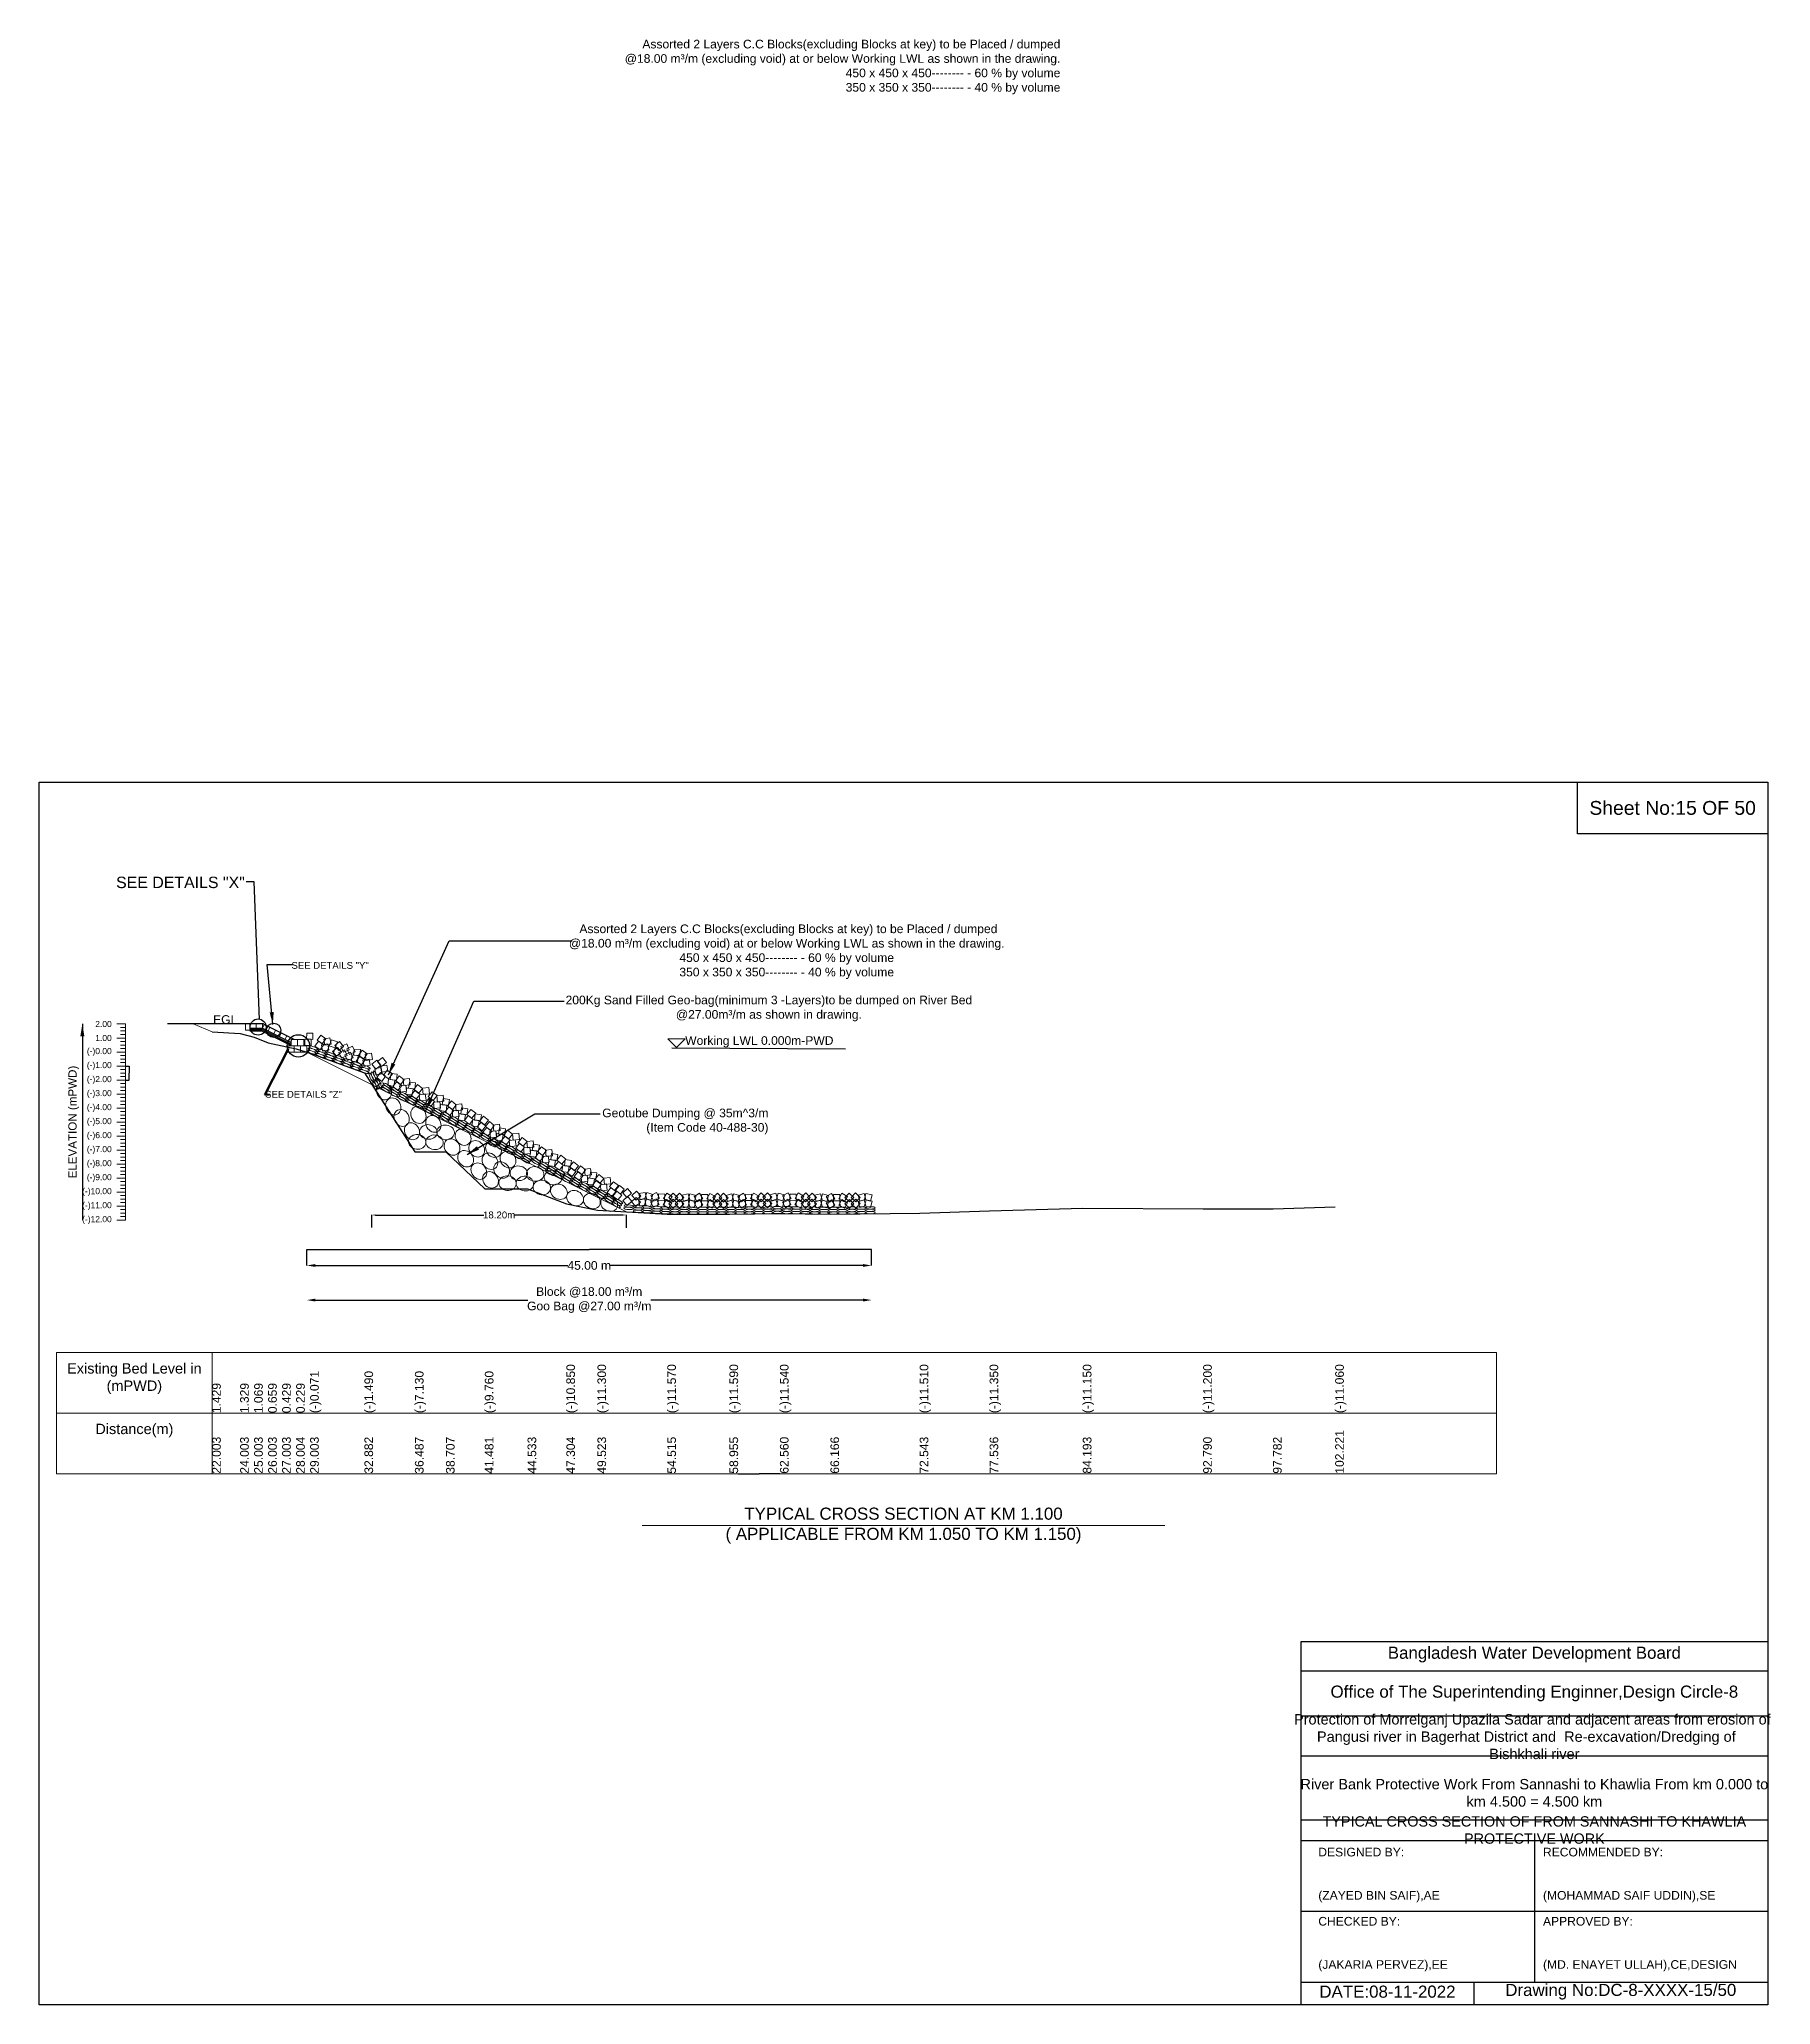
# Model space of a CAD drawing. Header units: inches. Extents: x 89000 to 1304432, y -10828 to 220529.
# Drawn here: x 1190099 to 1200116, y 132800 to 144166 of the extents above; entities that cross this region are included whole.
import ezdxf

# ---------------------------------------------------------------- set-up
doc = ezdxf.new("R2010")
doc.units = ezdxf.units.IN
doc.header["$LTSCALE"] = 7
doc.header["$MEASUREMENT"] = 0
for name, color, linetype, lineweight in [('Cross section Data Border', 7, 'Continuous', 9), ('Cross Section Labels', 7, 'Continuous', 9), ('Existing_Bed_Level for Xsection', 7, 'Continuous', 25), ('Long Section Labels', 7, 'Continuous', 9)]:
    doc.layers.add(name, color=color, linetype=linetype, lineweight=lineweight)
doc.styles.get("Standard").update_dxf_attribs({"font": 'arial.ttf'})
doc.dimstyles.new('Appron Lebeling Style', dxfattribs={"dimtxt": 50, "dimasz": 50, "dimexe": 0.18, "dimexo": 0.0625, "dimgap": 0.09, "dimtad": 0, "dimtih": 1, "dimtoh": 1, "dimdec": 4, "dimzin": 0, "dimdsep": 46, "dimtxsty": 'Standard', "dimcen": 0.09, "dimse1": 1, "dimse2": 1, "dimadec": 0, "dimazin": 0, "dimtfac": 1, "dimtdec": 4, "dimtofl": 0, "dimtmove": 0, "dimatfit": 3, "dimfxl": 1, "dimtolj": 1, "dimtzin": 0, "dimarcsym": 0})
doc.dimstyles.get("Standard").update_dxf_attribs({"dimtxt": 0.18, "dimasz": 0.18, "dimexe": 0.18, "dimexo": 0.0625, "dimgap": 0.09, "dimtad": 0, "dimtih": 1, "dimtoh": 1, "dimdec": 4, "dimzin": 0, "dimdsep": 46, "dimtxsty": 'Standard', "dimcen": 0.09, "dimadec": 0, "dimazin": 0, "dimtfac": 1, "dimtdec": 4, "dimtofl": 0, "dimtmove": 0, "dimatfit": 3, "dimfxl": 1, "dimtolj": 1, "dimtzin": 0, "dimarcsym": 0})

msp = doc.modelspace()

# ---------------------------------------------------------------- texts
at = {"attachment_point": 5}
for s, insert, char_height in [('Sheet No:15 OF 50', (1199548.864178835, 139720.7680289793), 80), ('Bangladesh Water Development Board', (1198748.864178835, 134824.7680289793), 70), ('Office of The Superintending Enginner,Design Circle-8', (1198748.864178835, 134599.7680289793), 70)]:
    msp.add_mtext(s, dxfattribs=dict(at, insert=insert, char_height=char_height))
at = {"color": 0, "linetype": 'Continuous', "lineweight": -3, "ltscale": 0.5}
for s, insert, char_height, attachment_point in [('SEE DETAILS "X"', (1190543.178610864, 139323.5105572406), 65.82882334469122, 1), ('SEE DETAILS "Y"', (1192005.131348197, 138830.2162491956), 39.49729400681473, 3), ('SEE DETAILS "Z"', (1191849.803736001, 138084.7396962508), 39.49729400681473, 3)]:
    msp.add_mtext(s, dxfattribs=dict(at, insert=insert, char_height=char_height, attachment_point=attachment_point))
for s, insert, char_height, width, attachment_point in [('Protection of Morrelganj Upazila Sadar and adjacent areas from erosion of  Pangusi river in Bagerhat District and  Re-excavation/Dredging of     Bishkhali river', (1198748.864178835, 134349.7680289793), 60, 2800, 5), ('River Bank Protective Work From Sannashi to Khawlia From km 0.000 to km 4.500 = 4.500 km', (1198748.864178835, 134024.7680289793), 60, 2700, 5), ('TYPICAL CROSS SECTION OF FROM SANNASHI TO KHAWLIA PROTECTIVE WORK', (1198748.864178835, 133809.7680289793), 59.57655322351366, 2800, 5), ('DESIGNED BY:^J^J^J(ZAYED BIN SAIF),AE', (1197498.864178835, 133549.7680289793), 50, 1400, 4), ('RECOMMENDED BY:^J^J^J(MOHAMMAD SAIF UDDIN),SE', (1198798.864178835, 133549.7680289793), 50, 1400, 4), ('CHECKED BY:^J^J^J(JAKARIA PERVEZ),EE', (1197498.864178835, 133149.7680289793), 50, 1400, 4), ('APPROVED BY:^J^J^J(MD. ENAYET ULLAH),CE,DESIGN', (1198798.864178835, 133149.7680289793), 50, 1400, 4), ('DATE:08-11-2022', (1197898.864178835, 132874.7680289793), 70, 1400, 5), ('Drawing No:DC-8-XXXX-15/50', (1199248.864178835, 132874.7680289793), 70, 2200, 5)]:
    msp.add_mtext(s, dxfattribs=dict(insert=insert, char_height=char_height, width=width, attachment_point=attachment_point))
at = {"layer": 'Cross section Data Border', "char_height": 60, "width": 800, "attachment_point": 5}
for s, insert in [('Existing Bed Level in (mPWD)', (1190648.864178835, 136420.7680289793)), ('Distance(m)', (1190648.864178835, 136120.7680289793))]:
    msp.add_mtext(s, dxfattribs=dict(at, insert=insert))
at = {"layer": 'Cross Section Labels'}
for s, insert, char_height, attachment_point in [(' Assorted 2 Layers C.C Blocks(excluding Blocks at key) to be Placed / dumped^J@18.00 m³/m (excluding void) at or below Working LWL as shown in the drawing.^J450 x 450 x 450-------- - 60 % by volume^J350 x 350 x 350-------- - 40 % by volume', (1196006.458485078, 143848.6553922667), 50, 9), (' Assorted 2 Layers C.C Blocks(excluding Blocks at key) to be Placed / dumped^J@18.00 m³/m (excluding void) at or below Working LWL as shown in the drawing.^J450 x 450 x 450-------- - 60 % by volume^J350 x 350 x 350-------- - 40 % by volume', (1194423.2054817, 139047.0846906317), 50, 2), ('200Kg Sand Filled Geo-bag(minimum 3 -Layers)to be dumped on River Bed^J@27.00m³/m as shown in drawing.', (1194320.067051214, 138486.9850762115), 50, 8), ('EGL', (1191244.125172684, 138471.5580289793), 50, 9), ('Working LWL 0.000m-PWD', (1193835.956672901, 138335.8708162773), 50, 7), ('Geotube Dumping @ 35m^ 3/m\\P(Item Code 40-488-30)', (1194317.388410514, 137833.6115447925), 50, 9), ('TYPICAL CROSS SECTION AT KM 1.100^J( APPLICABLE FROM KM 1.050 TO KM 1.150)', (1195098.864178835, 135570.7680289793), 70, 5)]:
    msp.add_mtext(s, dxfattribs=dict(at, insert=insert, char_height=char_height, attachment_point=attachment_point))
at = {"layer": 'Long Section Labels', "char_height": 35, "attachment_point": 6}
for s, insert in [('2.00', (1190517.990051631, 138471.5580289793)), ('(-)0.00', (1190517.990051631, 138309.5580289793)), ('1.00', (1190517.990051631, 138390.5580289793)), ('(-)1.00', (1190517.990051631, 138228.5580289793)), ('(-)2.00', (1190517.990051631, 138147.5580289793)), ('(-)3.00', (1190517.990051631, 138066.5580289793)), ('(-)4.00', (1190517.990051631, 137985.5580289793)), ('(-)5.00', (1190517.990051631, 137904.5580289793)), ('(-)6.00', (1190517.990051631, 137823.5580289793)), ('(-)7.00', (1190517.990051631, 137742.5580289793)), ('(-)8.00', (1190517.990051631, 137661.5580289793)), ('(-)9.00', (1190517.990051631, 137580.5580289793)), ('(-)10.00', (1190517.990051631, 137499.5580289793)), ('(-)11.00', (1190517.990051631, 137418.5580289793)), ('(-)12.00', (1190517.990051631, 137337.5580289793))]:
    msp.add_mtext(s, dxfattribs=dict(at, insert=insert))
at = {"layer": 'Long Section Labels', "rotation": 90}
for s, insert, char_height, attachment_point in [('ELEVATION (mPWD)', (1190297.990051631, 137904.5580289793), 47.99999999999999, 5), ('(-)0.071', (1191665.927720396, 136220.7680289793), 50, 1), ('(-)1.490', (1191980.062780979, 136220.7680289793), 50, 1), ('(-)7.130', (1192272.112332833, 136220.7680289793), 50, 1), ('(-)7.130', (1192272.112332833, 136220.7680289793), 50, 1), ('(-)9.760', (1192676.579406994, 136220.7680289793), 50, 1), ('(-)9.760', (1192676.579406994, 136220.7680289793), 50, 1), ('(-)10.850', (1193148.261081194, 136220.7680289793), 50, 1), ('(-)11.300', (1193328.03372321, 136220.7680289793), 50, 1), ('(-)11.570', (1193732.360293412, 136220.7680289793), 50, 1), ('(-)11.590', (1194091.995347629, 136220.7680289793), 50, 1), ('(-)11.590', (1194091.995347629, 136220.7680289793), 50, 1), ('(-)11.540', (1194384.034053743, 136220.7680289793), 50, 1), ('(-)11.510', (1195192.608406073, 136220.7680289793), 50, 1), ('(-)11.350', (1195597.03336485, 136220.7680289793), 50, 1), ('(-)11.150', (1196136.28598017, 136220.7680289793), 50, 1), ('(-)11.200', (1196832.606019162, 136220.7680289793), 50, 1), ('(-)11.200', (1196832.606019162, 136220.7680289793), 50, 1), ('(-)11.060', (1197596.510789699, 136220.7680289793), 50, 1), ('1.429', (1191098.864178835, 136220.7680289793), 50, 1), ('1.329', (1191260.87594038, 136220.7680289793), 50, 1), ('1.069', (1191341.904198136, 136220.7680289793), 50, 1), ('0.659', (1191422.887701604, 136220.7680289793), 50, 1), ('0.429', (1191503.915959191, 136220.7680289793), 50, 1), ('0.229', (1191584.944216765, 136220.7680289793), 50, 1), ('22.003', (1191098.864178835, 135870.7680289793), 50, 1), ('24.003', (1191260.87594038, 135870.7680289793), 50, 1), ('25.003', (1191341.904198136, 135870.7680289793), 50, 1), ('26.003', (1191422.887701604, 135870.7680289793), 50, 1), ('27.003', (1191503.915959191, 135870.7680289793), 50, 1), ('28.004', (1191584.944216765, 135870.7680289793), 50, 1), ('29.003', (1191665.927720396, 135870.7680289793), 50, 1), ('32.882', (1191980.062780979, 135870.7680289793), 50, 1), ('36.487', (1192272.112332833, 135870.7680289793), 50, 1), ('38.707', (1192451.89887337, 135870.7680289793), 50, 1), ('41.481', (1192676.579406994, 135870.7680289793), 50, 1), ('44.533', (1192923.858249173, 135870.7680289793), 50, 1), ('47.304', (1193148.261081194, 135870.7680289793), 50, 1), ('49.523', (1193328.03372321, 135870.7680289793), 50, 1), ('54.515', (1193732.360293412, 135870.7680289793), 50, 1), ('58.955', (1194091.995347629, 135870.7680289793), 50, 1), ('62.560', (1194384.034053743, 135870.7680289793), 50, 1), ('66.166', (1194676.07395292, 135870.7680289793), 50, 1), ('72.543', (1195192.608406073, 135870.7680289793), 50, 1), ('77.536', (1195597.03336485, 135870.7680289793), 50, 1), ('84.193', (1196136.28598017, 135870.7680289793), 50, 1), ('92.790', (1196832.606019162, 135870.7680289793), 50, 1), ('97.782', (1197236.955859137, 135870.7680289793), 50, 1), ('102.221', (1197596.510789699, 135870.7680289793), 50, 1)]:
    msp.add_mtext(s, dxfattribs=dict(at, insert=insert, char_height=char_height, attachment_point=attachment_point))

# ---------------------------------------------------------------- blocks, each defined once
blk = doc.blocks.new('*D23')
at = {"layer": 'Cross Section Labels', "color": 0, "lineweight": -2, "transparency": 16777216}
for p, q in [((1191696.761624537, 137074.9607523466), (1193156.980113613, 137074.9607523466)), ((1194864.377238433, 137074.9607523466), (1193404.158749357, 137074.9607523466))]:
    blk.add_line(p, q, dxfattribs=at)
at = {"layer": 'Cross Section Labels', "color": 0, "transparency": 16777216}
for points in [[(1191696.761624537, 137083.29408568), (1191696.761624537, 137066.6274190133), (1191646.761624537, 137074.9607523466)], [(1194864.377238433, 137083.29408568), (1194864.377238433, 137066.6274190133), (1194914.377238433, 137074.9607523466)]]:
    blk.add_solid(points, dxfattribs=at)
at = {"layer": 'Defpoints', "color": 0, "transparency": 16777216}
for p in [(1191646.761624537, 138046.9607523466), (1194914.377238433, 137111.1603017962), (1194914.377238433, 137074.9607523466)]:
    blk.add_point(p, dxfattribs=at)
at = {"layer": 'Cross Section Labels', "color": 0, "transparency": 16777216, "insert": (1193280.569431485, 137074.9607523466), "char_height": 50, "attachment_point": 5}
blk.add_mtext('\\A1;45.00 m', dxfattribs=at)
blk = doc.blocks.new('*D24')
at = {"layer": 'Cross Section Labels', "color": 0, "lineweight": -2, "transparency": 16777216}
for p, q in [((1191696.761624537, 136874.9607523466), (1192924.95419274, 136874.9607523466)), ((1194864.377238433, 136874.9607523466), (1193636.18467023, 136874.9607523466))]:
    blk.add_line(p, q, dxfattribs=at)
at = {"layer": 'Cross Section Labels', "color": 0, "transparency": 16777216}
for points in [[(1191696.761624537, 136883.29408568), (1191696.761624537, 136866.6274190133), (1191646.761624537, 136874.9607523466)], [(1194864.377238433, 136883.29408568), (1194864.377238433, 136866.6274190133), (1194914.377238433, 136874.9607523466)]]:
    blk.add_solid(points, dxfattribs=at)
at = {"layer": 'Defpoints', "color": 0, "transparency": 16777216}
for p in [(1191646.761624537, 138046.9607523466), (1194914.377238433, 137111.1603017962), (1194914.377238433, 136874.9607523466)]:
    blk.add_point(p, dxfattribs=at)
at = {"layer": 'Cross Section Labels', "color": 0, "transparency": 16777216, "insert": (1193280.569431485, 136874.9607523466), "char_height": 50, "attachment_point": 5}
blk.add_mtext('\\A1;Block @18.00 m³/m ^JGoo Bag @27.00 m³/m ', dxfattribs=at)
blk = doc.blocks.new('*D95')
at = {"layer": 'Cross Section Labels', "color": 0, "lineweight": -2, "transparency": 16777216}
for p, q in [((1192023.248459262, 137294.8133866738), (1192023.248459262, 137366.9954539107)), ((1192043.248459262, 137366.8154539107), (1192670.922705259, 137366.8154539107)), ((1193475.475450574, 137366.8154539107), (1192847.801204577, 137366.8154539107)), ((1193495.475450574, 137292.1650406286), (1193495.475450574, 137366.9954539107))]:
    blk.add_line(p, q, dxfattribs=at)
at = {"layer": 'Cross Section Labels', "color": 0, "transparency": 16777216}
for points in [[(1192043.248459262, 137370.1487872441), (1192043.248459262, 137363.4821205774), (1192023.248459262, 137366.8154539107)], [(1193475.475450574, 137370.1487872441), (1193475.475450574, 137363.4821205774), (1193495.475450574, 137366.8154539107)]]:
    blk.add_solid(points, dxfattribs=at)
at = {"layer": 'Defpoints', "color": 0, "transparency": 16777216}
for p in [(1192023.248459262, 137366.8154539107), (1192023.248459262, 137294.7508866738), (1193495.475450574, 137292.1025406286)]:
    blk.add_point(p, dxfattribs=at)
at = {"layer": 'Cross Section Labels', "color": 0, "transparency": 16777216, "insert": (1192759.361954918, 137366.8154539107), "char_height": 40, "attachment_point": 5}
blk.add_mtext('\\A1;18.20m', dxfattribs=at)
blk = doc.blocks.new('*D99')
at = {"layer": 'Cross Section Labels', "color": 0, "lineweight": -2, "transparency": 16777216}
for p, q in [((1191646.761624537, 137075.0232523466), (1191646.761624537, 137168.2916158614)), ((1191646.941624537, 137168.1116158614), (1193279.896150448, 137168.1116158614)), ((1194914.197238433, 137168.1116158614), (1193281.242712522, 137168.1116158614)), ((1194914.377238433, 137075.0232523466), (1194914.377238433, 137168.2916158614))]:
    blk.add_line(p, q, dxfattribs=at)
at = {"layer": 'Cross Section Labels', "color": 0, "transparency": 16777216}
for points in [[(1191646.941624537, 137168.1416158614), (1191646.941624537, 137168.0816158614), (1191646.761624537, 137168.1116158614)], [(1194914.197238433, 137168.1416158614), (1194914.197238433, 137168.0816158614), (1194914.377238433, 137168.1116158614)]]:
    blk.add_solid(points, dxfattribs=at)
at = {"layer": 'Defpoints', "color": 0, "transparency": 16777216}
for p in [(1194914.377238433, 137168.1116158614), (1191646.761624537, 137074.9607523466), (1194914.377238433, 137074.9607523466)]:
    blk.add_point(p, dxfattribs=at)
at = {"layer": 'Cross Section Labels', "color": 0, "transparency": 16777216, "insert": (1193280.569431485, 137168.1116158614), "char_height": 0.18, "attachment_point": 5}
blk.add_mtext('\\A1;3267.6156', dxfattribs=at)
blk = doc.blocks.new('*D100')
at = {"layer": 'Cross Section Labels', "color": 0, "lineweight": -2, "transparency": 16777216}
for p, q in [((1190598.052551631, 138228.5580289793), (1190618.683223008, 138228.5580289793)), ((1190618.503223008, 138228.3780289793), (1190618.503223008, 138188.2399321171)), ((1190598.052551631, 138147.5580289793), (1190618.683223008, 138147.5580289793)), ((1190618.503223008, 138147.7380289793), (1190618.503223008, 138187.8761258415))]:
    blk.add_line(p, q, dxfattribs=at)
at = {"layer": 'Cross Section Labels', "color": 0, "transparency": 16777216}
for points in [[(1190618.473223008, 138228.3780289793), (1190618.533223008, 138228.3780289793), (1190618.503223008, 138228.5580289793)], [(1190618.473223008, 138147.7380289793), (1190618.533223008, 138147.7380289793), (1190618.503223008, 138147.5580289793)]]:
    blk.add_solid(points, dxfattribs=at)
at = {"layer": 'Defpoints', "color": 0, "transparency": 16777216}
for p in [(1190597.990051631, 138228.5580289793), (1190597.990051631, 138147.5580289793), (1190618.503223008, 138147.5580289793)]:
    blk.add_point(p, dxfattribs=at)
at = {"layer": 'Cross Section Labels', "color": 0, "transparency": 16777216, "insert": (1190618.503223008, 138188.0580289795), "char_height": 0.18, "attachment_point": 5}
blk.add_mtext('\\A1;81.0000', dxfattribs=at)
blk = doc.blocks.new('*D101')
at = {"layer": 'Cross Section Labels', "color": 0, "lineweight": -2, "transparency": 16777216}
for p, q in [((1194143.052646401, 135870.8305289793), (1194143.052646401, 135870.9480289793)), ((1194143.232646401, 135870.7680289793), (1194262.938704779, 135870.7680289793)), ((1194383.854053743, 135870.7680289793), (1194264.147995365, 135870.7680289793)), ((1194384.034053743, 135870.8305289793), (1194384.034053743, 135870.9480289793))]:
    blk.add_line(p, q, dxfattribs=at)
at = {"layer": 'Cross Section Labels', "color": 0, "transparency": 16777216}
for points in [[(1194143.232646401, 135870.7980289793), (1194143.232646401, 135870.7380289793), (1194143.052646401, 135870.7680289793)], [(1194383.854053743, 135870.7980289793), (1194383.854053743, 135870.7380289793), (1194384.034053743, 135870.7680289793)]]:
    blk.add_solid(points, dxfattribs=at)
at = {"layer": 'Defpoints', "color": 0, "transparency": 16777216}
for p in [(1194143.052646401, 135870.7680289793), (1194384.034053743, 135870.7680289793), (1194384.034053743, 135870.7680289793)]:
    blk.add_point(p, dxfattribs=at)
at = {"layer": 'Cross Section Labels', "color": 0, "transparency": 16777216, "insert": (1194263.543350072, 135870.7680289793), "char_height": 0.18, "attachment_point": 5}
blk.add_mtext('\\A1;240.9814', dxfattribs=at)

# ---------------------------------------------------------------- dimensions: what is measured, and where the dimension line sits
at = {"layer": 'Cross Section Labels'}
dim = msp.add_linear_dim(base=(1190618.503223008, 138147.5580289793), p1=(1190597.990051631, 138228.5580289793), p2=(1190597.990051631, 138147.5580289793), angle=90, dimstyle='Standard', dxfattribs=at)
dim.commit()
dim.dimension.update_dxf_attribs({"geometry": '*D100', "text_midpoint": (1190618.503223008, 138188.0580289795)})
for base, text, picture, middle in [((1194914.377238433, 137074.9607523466), '45.00 m', '*D23', (1193280.569431485, 137074.9607523466)), ((1194914.377238433, 136874.9607523466), 'Block @18.00 m³/m ^JGoo Bag @27.00 m³/m ', '*D24', (1193280.569431485, 136874.9607523466))]:
    dim = msp.add_linear_dim(base=base, p1=(1191646.761624537, 138046.9607523466), p2=(1194914.377238433, 137111.1603017962), text=text, dimstyle='Appron Lebeling Style', dxfattribs=at)
    dim.commit()
    dim.dimension.update_dxf_attribs({"geometry": picture, "text_midpoint": middle})
dim = msp.add_linear_dim(base=(1192023.248459262, 137366.8154539107), p1=(1193495.475450574, 137292.1025406286), p2=(1192023.248459262, 137294.7508866738), text='18.20m', dimstyle='Standard', override={"dimtxt": 40, "dimasz": 20}, dxfattribs=at)
dim.commit()
dim.dimension.update_dxf_attribs({"geometry": '*D95', "text_midpoint": (1192759.361954918, 137366.8154539107)})
for base, p1, p2, picture, middle in [((1194914.377238433, 137168.1116158614), (1191646.761624537, 137074.9607523466), (1194914.377238433, 137074.9607523466), '*D99', (1193280.569431485, 137168.1116158614)), ((1194384.034053743, 135870.7680289793), (1194143.052646401, 135870.7680289793), (1194384.034053743, 135870.7680289793), '*D101', (1194263.543350072, 135870.7680289793))]:
    dim = msp.add_linear_dim(base=base, p1=p1, p2=p2, dimstyle='Standard', dxfattribs=at)
    dim.commit()
    dim.dimension.update_dxf_attribs({"geometry": picture, "text_midpoint": middle})

# ---------------------------------------------------------------- linework, layer by layer
for points in [[(1190098.864178835, 139870.7680289793), (1200098.864178835, 139870.7680289793), (1200098.864178835, 132799.7680289793), (1190098.864178835, 132799.7680289793)], [(1198998.864178835, 139870.7680289793), (1200098.864178835, 139870.7680289793), (1200098.864178835, 139570.7680289793), (1198998.864178835, 139570.7680289793)]]:
    msp.add_lwpolyline(points, close=True)
for points in [[(1197398.864178835, 132799.7680289793), (1197398.864178835, 134899.7680289793), (1200098.864178835, 134899.7680289793)], [(1197398.864178835, 134729.7680289793), (1200098.864178835, 134729.7680289793)], [(1197398.864178835, 134469.7680289793), (1200098.864178835, 134469.7680289793)], [(1197398.864178835, 134239.7680289793), (1200098.864178835, 134239.7680289793)], [(1197398.864178835, 133869.7680289793), (1200098.864178835, 133869.7680289793)], [(1197398.864178835, 133749.7680289793), (1200098.864178835, 133749.7680289793)], [(1198748.864178835, 133749.7680289793), (1198748.864178835, 132929.7680289793)], [(1197398.864178835, 133339.7680289793), (1200098.864178835, 133339.7680289793)], [(1197398.864178835, 132929.7680289793), (1200098.864178835, 132929.7680289793)], [(1198398.864178835, 132929.7680289793), (1198398.864178835, 132799.7680289793)]]:
    msp.add_lwpolyline(points)
at = {"color": 0, "linetype": 'Continuous', "lineweight": -3, "ltscale": 0.5}
for centre, radius in [((1191364.744936467, 138453.9275452063), 46.58126995606505), ((1191454.982005714, 138435.2782447543), 41.34842330900421), ((1191597.65428352, 138344.5209050182), 64.90287697564936)]:
    msp.add_circle(centre, radius, dxfattribs=at)
at = {"layer": 'Cross section Data Border'}
msp.add_lwpolyline([(1190198.864178835, 136570.7680289793), (1198530.704878604, 136570.7680289793), (1198530.704878604, 135870.7680289793), (1190198.864178835, 135870.7680289793)], close=True, dxfattribs=at)
for points in [[(1191098.864178835, 136570.7680289793), (1191098.864178835, 135870.7680289793)], [(1190198.864178835, 136220.7680289793), (1198530.704878604, 136220.7680289793)]]:
    msp.add_lwpolyline(points, dxfattribs=at)
at = {"layer": 'Cross Section Labels'}
for p, q in [((1191098.864178835, 138425.3070289793), (1190988.803744898, 138471.5580289793)), ((1193495.475450574, 137385.2011159607), (1191646.761624537, 138309.5580289793)), ((1192023.248459262, 138121.3146116167), (1192272.112332833, 137732.0280289793)), ((1192451.89887337, 137732.0280289793), (1192676.579406994, 137518.9980289793)), ((1192676.579406994, 137518.9980289793), (1192923.858249173, 137518.9980289793)), ((1192923.858249173, 137518.9980289793), (1193148.261081194, 137430.7080289793)), ((1193148.261081194, 137430.7080289793), (1193328.03372321, 137394.2580289793)), ((1193328.03372321, 137394.2580289793), (1193495.475450574, 137385.2011159607))]:
    msp.add_line(p, q, dxfattribs=at)
msp.add_lwpolyline([(1193785.956672901, 138335.8708162773), (1193835.956672901, 138385.8708162773), (1193735.956672901, 138385.8708162773)], close=True, dxfattribs=at)
msp.add_lwpolyline([(1193586.864178835, 135570.7680289793), (1195098.864178835, 135570.7680289793), (1196610.864178835, 135570.7680289793)], dxfattribs=at)
for centre, major_axis, ratio in [((1192092.795558964, 138082.0864674989), (23.30140366296825, -44.94368934940044), 0.8367374960736682), ((1192147.007715792, 137994.9514551607), (23.30140366296825, -44.94368934940044), 0.8367374960736682), ((1192292.233928599, 137945.8155909027), (23.30140366296825, -44.94368934940044), 0.8367374960736682), ((1192194.978844856, 137927.935333368), (23.30140366296825, -44.94368934940044), 0.8367374960736682), ((1192255.131890398, 137851.479259565), (23.30140366296825, -44.94368934940044), 0.8367374960736682), ((1192349.7973563, 137846.9494740219), (50.27198998055736, -5.968052311662672), 0.8367374960736682), ((1192379.177287631, 137894.13722679), (23.30140366296825, -44.94368934940044), 0.8367374960736682), ((1192449.94410554, 137844.5684493333), (50.27198998055736, -5.968052311662672), 0.8367374960736682), ((1192285.709425201, 137789.673606464), (50.27198998055734, -5.968052311662671), 0.8367374960736683), ((1192385.856174442, 137787.2925817754), (50.27198998055736, -5.968052311662672), 0.8367374960736682), ((1192486.967427571, 137760.0762056197), (31.35050933812011, -39.74966904567189), 0.8367374960736682), ((1192551.055358669, 137817.3520731775), (31.35050933812011, -39.74966904567189), 0.8367374960736682), ((1192629.741241517, 137749.474319821), (31.35050933812011, -39.74966904567189), 0.8367374960736682), ((1192726.775229111, 137747.2873186443), (31.35050933812011, -39.74966904567189), 0.8367374960736682), ((1192565.653310419, 137692.1984522632), (31.35050933812011, -39.74966904567189), 0.8367374960736682), ((1192641.955708715, 137620.7477349715), (31.35050933812011, -39.74966904567189), 0.8367374960736682), ((1192706.043639813, 137678.0236025293), (31.35050933812011, -39.74966904567189), 0.8367374960736682), ((1192773.715828764, 137627.3219350392), (31.35050933812011, -39.74966904567189), 0.8367374960736682), ((1192810.817866965, 137686.7551735261), (31.35050933812011, -39.74966904567189), 0.8367374960736682), ((1192872.56987302, 137608.1592578574), (50.27198998055736, -5.968052311662672), 0.8367374960736682), ((1192709.627897666, 137570.0460674814), (31.35050933812011, -39.74966904567189), 0.8367374960736682), ((1192808.481941922, 137550.8833902996), (50.27198998055736, -5.968052311662672), 0.8367374960736682), ((1192908.628691163, 137548.502365611), (50.27198998055736, -5.968052311662672), 0.8367374960736682), ((1192967.359867255, 137604.1448504642), (50.27198998055736, -5.968052311662672), 0.8367374960736682), ((1193006.992724048, 137525.8313176085), (50.27198998055736, -5.968052311662672), 0.8367374960736682), ((1193071.080655146, 137583.1071851664), (50.27198998055736, -5.968052311662672), 0.8367374960736682), ((1193105.389569282, 137501.288157633), (44.58959474730587, -23.97203923889319), 0.8367374960736682), ((1193198.851630541, 137464.4331678175), (44.58959474730587, -23.97203923889319), 0.8367374960736683), ((1193295.828321564, 137447.7492378301), (44.58959474730587, -23.97203923889319), 0.8367374960736683), ((1193395.930624156, 137432.0978082186), (44.58959474730587, -23.97203923889319), 0.8367374960736683)]:
    msp.add_ellipse(centre, major_axis=major_axis, ratio=ratio, dxfattribs=at)
at = {"layer": 'Existing_Bed_Level for Xsection'}
for points in [[(1191395.661624537, 138471.5580289793), (1190840.394183884, 138471.5580289793)], [(1191573.861624537, 138382.4580289793), (1191400.792463054, 138468.9926097206), (1191395.661624537, 138471.5580289793), (1191389.925172684, 138471.5580289793), (1191317.025172684, 138471.5580289793)], [(1191317.025172684, 138447.2580289793), (1191389.925172684, 138447.2580289793), (1191555.636624537, 138364.4023030527)], [(1191098.864178835, 138425.3070289793), (1191260.87594038, 138417.2070289793), (1191341.904198136, 138396.1470289793), (1191422.887701604, 138362.9370289793), (1191503.915959191, 138344.3070289793), (1191584.944216765, 138328.1070289793), (1191665.927720396, 138303.8070289793), (1191980.062780979, 138188.8680289793), (1192272.112332833, 137732.0280289793), (1192451.89887337, 137732.0280289793), (1192676.579406994, 137518.9980289793), (1192923.858249173, 137518.9980289793), (1193148.261081194, 137430.7080289793), (1193328.03372321, 137394.2580289793), (1193732.360293412, 137372.3880289793), (1194091.995347629, 137370.7680289793), (1194384.034053743, 137374.8180289793), (1194676.07395292, 137370.7680289793), (1195192.608406073, 137377.2480289793), (1195597.03336485, 137390.2080289793), (1196136.28598017, 137406.4080289793), (1196832.606019162, 137402.3580289793), (1197236.955859137, 137402.3580289793), (1197596.510789699, 137413.6980289793)], [(1191317.025172684, 138439.1580289793), (1191388.013022066, 138439.1580289793), (1191555.636624537, 138355.3462277438)], [(1191317.025172684, 138431.0580289793), (1191386.100871448, 138431.0580289793), (1191555.636624537, 138346.2901524349)], [(1193758.761624537, 138334.5580289793), (1194762.694799083, 138328.0181723385)]]:
    msp.add_lwpolyline(points, dxfattribs=at)
at = {"layer": 'Long Section Labels'}
for points in [[(1190597.990051631, 138471.5580289793), (1190547.990051631, 138471.5580289793)], [(1190597.990051631, 138451.3080289793), (1190567.990051631, 138451.3080289793)], [(1190597.990051631, 137337.5580289793), (1190597.990051631, 137418.5580289793), (1190597.990051631, 137499.5580289793), (1190597.990051631, 137580.5580289793), (1190597.990051631, 137661.5580289793), (1190597.990051631, 137742.5580289793), (1190597.990051631, 137823.5580289793), (1190597.990051631, 137904.5580289793), (1190597.990051631, 137985.5580289793), (1190597.990051631, 138066.5580289793), (1190597.990051631, 138147.5580289793), (1190597.990051631, 138228.5580289793), (1190597.990051631, 138309.5580289793), (1190597.990051631, 138390.5580289793), (1190597.990051631, 138471.5580289793)], [(1190597.990051631, 138390.5580289793), (1190547.990051631, 138390.5580289793)], [(1190597.990051631, 138431.0580289793), (1190567.990051631, 138431.0580289793)], [(1190597.990051631, 138410.8080289793), (1190567.990051631, 138410.8080289793)], [(1190597.990051631, 138370.3080289793), (1190567.990051631, 138370.3080289793)], [(1190597.990051631, 138350.0580289793), (1190567.990051631, 138350.0580289793)], [(1190597.990051631, 138309.5580289793), (1190547.990051631, 138309.5580289793)], [(1190597.990051631, 138228.5580289793), (1190547.990051631, 138228.5580289793)], [(1190597.990051631, 138329.8080289793), (1190567.990051631, 138329.8080289793)], [(1190597.990051631, 138289.3080289793), (1190567.990051631, 138289.3080289793)], [(1190597.990051631, 138269.0580289793), (1190567.990051631, 138269.0580289793)], [(1190597.990051631, 138248.8080289793), (1190567.990051631, 138248.8080289793)], [(1190597.990051631, 138147.5580289793), (1190547.990051631, 138147.5580289793)], [(1190597.990051631, 138208.3080289793), (1190567.990051631, 138208.3080289793)], [(1190597.990051631, 138188.0580289793), (1190567.990051631, 138188.0580289793)], [(1190597.990051631, 138167.8080289793), (1190567.990051631, 138167.8080289793)], [(1190597.990051631, 138127.3080289793), (1190567.990051631, 138127.3080289793)], [(1190597.990051631, 138107.0580289793), (1190567.990051631, 138107.0580289793)], [(1190597.990051631, 138066.5580289793), (1190547.990051631, 138066.5580289793)], [(1190597.990051631, 138086.8080289793), (1190567.990051631, 138086.8080289793)], [(1190597.990051631, 138046.3080289793), (1190567.990051631, 138046.3080289793)], [(1190597.990051631, 138026.0580289793), (1190567.990051631, 138026.0580289793)], [(1190597.990051631, 138005.8080289793), (1190567.990051631, 138005.8080289793)], [(1190597.990051631, 137985.5580289793), (1190547.990051631, 137985.5580289793)], [(1190597.990051631, 137904.5580289793), (1190547.990051631, 137904.5580289793)], [(1190597.990051631, 137965.3080289793), (1190567.990051631, 137965.3080289793)], [(1190597.990051631, 137945.0580289793), (1190567.990051631, 137945.0580289793)], [(1190597.990051631, 137924.8080289793), (1190567.990051631, 137924.8080289793)], [(1190597.990051631, 137884.3080289793), (1190567.990051631, 137884.3080289793)], [(1190597.990051631, 137823.5580289793), (1190547.990051631, 137823.5580289793)], [(1190597.990051631, 137864.0580289793), (1190567.990051631, 137864.0580289793)], [(1190597.990051631, 137843.8080289793), (1190567.990051631, 137843.8080289793)], [(1190597.990051631, 137803.3080289793), (1190567.990051631, 137803.3080289793)], [(1190597.990051631, 137783.0580289793), (1190567.990051631, 137783.0580289793)], [(1190597.990051631, 137742.5580289793), (1190547.990051631, 137742.5580289793)], [(1190597.990051631, 137661.5580289793), (1190547.990051631, 137661.5580289793)], [(1190597.990051631, 137762.8080289793), (1190567.990051631, 137762.8080289793)], [(1190597.990051631, 137722.3080289793), (1190567.990051631, 137722.3080289793)], [(1190597.990051631, 137702.0580289793), (1190567.990051631, 137702.0580289793)], [(1190597.990051631, 137681.8080289793), (1190567.990051631, 137681.8080289793)], [(1190597.990051631, 137580.5580289793), (1190547.990051631, 137580.5580289793)], [(1190597.990051631, 137641.3080289793), (1190567.990051631, 137641.3080289793)], [(1190597.990051631, 137621.0580289793), (1190567.990051631, 137621.0580289793)], [(1190597.990051631, 137600.8080289793), (1190567.990051631, 137600.8080289793)], [(1190597.990051631, 137560.3080289793), (1190567.990051631, 137560.3080289793)], [(1190597.990051631, 137540.0580289793), (1190567.990051631, 137540.0580289793)], [(1190597.990051631, 137499.5580289793), (1190547.990051631, 137499.5580289793)], [(1190597.990051631, 137519.8080289793), (1190567.990051631, 137519.8080289793)], [(1190597.990051631, 137479.3080289793), (1190567.990051631, 137479.3080289793)], [(1190597.990051631, 137459.0580289793), (1190567.990051631, 137459.0580289793)], [(1190597.990051631, 137438.8080289793), (1190567.990051631, 137438.8080289793)], [(1190597.990051631, 137418.5580289793), (1190547.990051631, 137418.5580289793)], [(1190597.990051631, 137337.5580289793), (1190547.990051631, 137337.5580289793)], [(1190597.990051631, 137398.3080289793), (1190567.990051631, 137398.3080289793)], [(1190597.990051631, 137378.0580289793), (1190567.990051631, 137378.0580289793)], [(1190597.990051631, 137357.8080289793), (1190567.990051631, 137357.8080289793)]]:
    msp.add_lwpolyline(points, dxfattribs=at)
for points in [[(1191317.025172684, 138471.5580289793), (1191292.725172684, 138471.5580289793), (1191292.725172684, 138435.1080289793), (1191317.025172684, 138435.1080289793)], [(1191353.475172684, 138471.5580289793), (1191317.025172684, 138471.5580289793), (1191317.025172684, 138447.2580289793), (1191353.475172684, 138447.2580289793)], [(1191389.925172684, 138471.5580289793), (1191353.475172684, 138471.5580289793), (1191353.475172684, 138447.2580289793), (1191389.925172684, 138447.2580289793)], [(1191433.394334166, 138452.6916741646), (1191400.792463054, 138468.9926097206), (1191389.925172684, 138447.2580289793), (1191422.527043796, 138430.9570934233)], [(1191465.996205278, 138436.3907386087), (1191433.394334166, 138452.6916741646), (1191422.527043796, 138430.9570934233), (1191455.128914908, 138414.6561578674)], [(1191498.59807639, 138420.0898030527), (1191465.996205278, 138436.3907386086), (1191455.128914908, 138414.6561578673), (1191487.730786019, 138398.3552223114)], [(1191531.199947502, 138403.7888674967), (1191498.59807639, 138420.0898030527), (1191487.730786019, 138398.3552223114), (1191520.332657131, 138382.0542867554)], [(1191563.801818614, 138387.4879319408), (1191531.199947502, 138403.7888674967), (1191520.332657131, 138382.0542867554), (1191552.934528243, 138365.7533511994)], [(1191573.861624537, 138346.0080289793), (1191537.411624537, 138346.0080289793), (1191537.411624537, 138309.5580289793), (1191573.861624537, 138309.5580289793)], [(1191592.086624537, 138382.4580289793), (1191555.636624537, 138382.4580289793), (1191555.636624537, 138346.0080289793), (1191592.086624537, 138346.0080289793)], [(1191610.311624537, 138346.0080289793), (1191573.861624537, 138346.0080289793), (1191573.861624537, 138309.5580289793), (1191610.311624537, 138309.5580289793)], [(1191628.536624537, 138382.4580289793), (1191592.086624537, 138382.4580289793), (1191592.086624537, 138346.0080289793), (1191628.536624537, 138346.0080289793)], [(1191646.761624537, 138346.0080289793), (1191610.311624537, 138346.0080289793), (1191610.311624537, 138309.5580289793), (1191646.761624537, 138309.5580289793)], [(1191671.966339476, 138383.4851391147), (1191635.532212459, 138384.5607266266), (1191634.456624947, 138348.1265996094), (1191670.890751964, 138347.0510120975)], [(1191682.442127216, 138418.3973199578), (1191646.008000199, 138419.4729074697), (1191644.932412687, 138383.0387804526), (1191681.366539704, 138381.9631929407)], [(1191744.329570512, 138352.2333546189), (1191714.511152799, 138373.1967623824), (1191693.547745035, 138343.3783446688), (1191723.366162749, 138322.4149369053)], [(1191756.854226251, 138386.4639768545), (1191727.035808537, 138407.427384618), (1191706.072400773, 138377.6089669045), (1191735.890818487, 138356.645559141)], [(1191768.001041818, 138356.3600954814), (1191732.090378433, 138350.1129557144), (1191738.337518201, 138314.2022923297), (1191774.248181585, 138320.4494320966)], [(1191780.525697556, 138390.590717717), (1191744.615034172, 138384.34357795), (1191750.862173939, 138348.4329145653), (1191786.772837323, 138354.6800543322)], [(1191810.777541232, 138333.6095214158), (1191776.546918996, 138346.1341771542), (1191764.022263258, 138311.9035549186), (1191798.252885494, 138299.3788991802)], [(1191823.30219697, 138367.8401436514), (1191789.071574735, 138380.3647993898), (1191776.546918996, 138346.1341771542), (1191810.777541232, 138333.6095214158)], [(1191847.304011858, 138307.9573943847), (1191823.905012525, 138335.9053698067), (1191795.957037103, 138312.5063704731), (1191819.356036436, 138284.5583950511)], [(1191859.828667597, 138342.1880166203), (1191836.429668263, 138370.1359920423), (1191808.481692841, 138346.7369927087), (1191831.880692175, 138318.7890172867)], [(1191877.251708184, 138356.1390258725), (1191844.184625508, 138340.8037546561), (1191859.519896724, 138307.7366719798), (1191892.586979401, 138323.0719431962)], [(1191926.82465412, 138310.5665623126), (1191911.463055565, 138343.6214226182), (1191878.40819526, 138328.259824063), (1191893.769793815, 138295.2049637574)], [(1191864.727052446, 138321.9084036369), (1191831.65996977, 138306.5731324205), (1191846.995240986, 138273.5060497442), (1191880.062323662, 138288.8413209605)], [(1191914.299998382, 138276.335940077), (1191898.938399827, 138309.3908003827), (1191865.883539521, 138294.0292018274), (1191881.245138077, 138260.9743415218)], [(1191944.091180411, 138289.1956364184), (1191907.784669983, 138292.4267044373), (1191904.553601964, 138256.1201940093), (1191940.860112392, 138252.8891259904)], [(1191956.615836149, 138323.426258654), (1191920.309325721, 138326.6573266729), (1191917.078257702, 138290.3508162449), (1191953.38476813, 138287.1197482261)], [(1191983.943926162, 138264.5607644506), (1191954.125508448, 138285.524172214), (1191933.162100684, 138255.7057545005), (1191962.980518398, 138234.742346737)], [(1191996.4685819, 138298.7913866862), (1191966.650164186, 138319.7547944497), (1191945.686756423, 138289.9363767361), (1191975.505174136, 138268.9729689726)], [(1192007.615397467, 138268.6875053131), (1191971.704734083, 138262.4403655461), (1191977.95187385, 138226.5297021614), (1192013.862537234, 138232.7768419283)], [(1192020.140053206, 138302.9181275487), (1191984.229389821, 138296.6709877817), (1191990.476529588, 138260.7603243969), (1192026.387192973, 138267.0074641639)], [(1192074.196437308, 138233.9377768415), (1192051.225519752, 138262.2386504432), (1192022.92464615, 138239.2677328869), (1192045.895563707, 138210.9668592852)], [(1192082.322718192, 138183.486763789), (1192076.594199268, 138219.4837993745), (1192040.597163683, 138213.7552804509), (1192046.325682607, 138177.7582448654)], [(1192107.481274083, 138248.7944972363), (1192084.510356527, 138277.0953708379), (1192056.209482925, 138254.1244532816), (1192079.180400481, 138225.8235796799)], [(1192115.607554967, 138198.3434841838), (1192109.879036043, 138234.3405197693), (1192073.882000457, 138228.6120008457), (1192079.610519381, 138192.6149652602)], [(1192101.77202011, 138169.3767248509), (1192072.276121827, 138190.7915441231), (1192050.861302554, 138161.2956458399), (1192080.357200837, 138139.8808265676)], [(1192141.649148488, 138183.3112649982), (1192112.153250205, 138204.7260842705), (1192090.738430933, 138175.2301859873), (1192120.234329216, 138153.815366715)], [(1192155.939278134, 138147.3403107531), (1192119.863900089, 138152.5527572943), (1192114.651453548, 138116.4773792498), (1192150.726831593, 138111.2649327086)], [(1192170.317829393, 138180.8344858242), (1192134.242451348, 138186.0469323654), (1192129.030004807, 138149.9715543209), (1192165.105382852, 138144.7591077797)], [(1192196.132529614, 138115.7833195394), (1192167.505609684, 138138.3466073168), (1192144.942321907, 138109.7196873869), (1192173.569241837, 138087.1563996096)], [(1192210.511080873, 138149.2774946106), (1192181.884160943, 138171.8407823881), (1192159.320873166, 138143.2138624581), (1192187.947793096, 138120.6505746807)], [(1192219.994313098, 138118.6088872477), (1192183.795665788, 138114.3356644713), (1192188.068888565, 138078.1370171609), (1192224.267535875, 138082.4102399373)], [(1192239.842145304, 138155.8972276988), (1192203.643497993, 138151.6240049224), (1192207.91672077, 138115.425357612), (1192244.11536808, 138119.6985803883)], [(1192275.916026131, 138130.6068121218), (1192239.840648087, 138135.819258663), (1192234.628201545, 138099.7438806185), (1192270.70357959, 138094.5314340773)], [(1192316.109277611, 138099.0498209082), (1192287.482357681, 138121.6131086856), (1192264.919069904, 138092.9861887557), (1192293.545989834, 138070.4229009783)], [(1192261.537474872, 138097.1126370507), (1192225.462096828, 138102.3250835919), (1192220.249650287, 138066.2497055474), (1192256.325028331, 138061.0372590062)], [(1192301.730726352, 138065.555645837), (1192273.103806423, 138088.1189336144), (1192250.540518645, 138059.4920136845), (1192279.167438575, 138036.9287259072)], [(1192332.114285448, 138067.079032866), (1192295.915638138, 138062.8058100896), (1192300.188860914, 138026.6071627793), (1192336.387508224, 138030.8803855556)], [(1192351.962117653, 138104.3673733171), (1192315.763470343, 138100.0941505407), (1192320.036693119, 138063.8955032303), (1192356.23534043, 138068.1687260066)], [(1192385.887155555, 138023.9450541299), (1192357.260235625, 138046.5083419073), (1192334.696947848, 138017.8814219774), (1192363.323867778, 137995.3181342)], [(1192400.265706814, 138057.4392292011), (1192371.638786884, 138080.0025169785), (1192349.075499107, 138051.3755970486), (1192377.702419037, 138028.8123092711)], [(1192415.617656958, 138023.5144654966), (1192379.419009648, 138019.2412427202), (1192383.692232424, 137983.0425954098), (1192419.890879734, 137987.3158181862)], [(1192435.465489163, 138060.8028059477), (1192399.266841853, 138056.5295831713), (1192403.540064629, 138020.3309358609), (1192439.73871194, 138024.6041586372)], [(1192457.160818732, 138002.0182152996), (1192421.085440687, 138007.2306618408), (1192415.872994146, 137971.1552837963), (1192451.948372191, 137965.9428372551)], [(1192471.539369991, 138035.5123903707), (1192435.463991946, 138040.7248369119), (1192430.251545405, 138004.6494588674), (1192466.32692345, 137999.4370123262)], [(1192497.354070212, 137970.4612240859), (1192468.727150282, 137993.0245118633), (1192446.163862505, 137964.3975919334), (1192474.790782435, 137941.8343041561)], [(1192511.732621471, 138003.9553991571), (1192483.105701541, 138026.5186869345), (1192460.542413764, 137997.8917670046), (1192489.169333694, 137975.3284792272)], [(1192542.797545275, 138010.5751322453), (1192506.598897964, 138006.3019094689), (1192510.872120741, 137970.1032621585), (1192547.070768051, 137974.3764849348)], [(1192522.949713069, 137973.2867917942), (1192486.751065759, 137969.0135690178), (1192491.024288536, 137932.8149217074), (1192527.222935846, 137937.0881444838)], [(1192564.022884536, 137948.0044935507), (1192527.947506491, 137953.2169400918), (1192522.73505995, 137917.1415620473), (1192558.810437995, 137911.9291155061)], [(1192578.401435795, 137981.4986686218), (1192542.32605775, 137986.7111151629), (1192537.113611209, 137950.6357371184), (1192573.188989254, 137945.4232905773)], [(1192609.760965483, 137918.965192579), (1192581.134045553, 137941.5284803564), (1192558.570757776, 137912.9015604265), (1192587.197677706, 137890.3382726492)], [(1192623.636081432, 137954.9763532489), (1192595.009161502, 137977.5396410263), (1192572.445873725, 137948.9127210964), (1192601.072793654, 137926.349433319)], [(1192643.039344836, 137913.6637059931), (1192606.963966791, 137918.8761525343), (1192601.75152025, 137882.8007744898), (1192637.826898295, 137877.5883279486)], [(1192657.417896094, 137947.1578810643), (1192621.34251805, 137952.3703276054), (1192616.130071509, 137916.2949495609), (1192652.205449553, 137911.0825030197)], [(1192683.232596316, 137882.1067147795), (1192654.605676386, 137904.6700025568), (1192632.042388609, 137876.0430826269), (1192660.669308539, 137853.4797948496)], [(1192697.611147575, 137915.6008898506), (1192668.984227645, 137938.1641776281), (1192646.420939868, 137909.5372576981), (1192675.047859797, 137886.9739699207)], [(1192731.328991525, 137884.6973519435), (1192702.702071595, 137907.2606397209), (1192680.138783817, 137878.633719791), (1192708.765703747, 137856.0704320135)], [(1192760.660055955, 137891.3170850316), (1192724.461408645, 137887.0438622552), (1192728.734631422, 137850.8452149448), (1192764.933278732, 137855.1184377212)], [(1192716.950440266, 137851.2031768723), (1192688.323520336, 137873.7664646497), (1192665.760232558, 137845.1395447198), (1192694.387152488, 137822.5762569424)], [(1192740.81222375, 137854.0287445805), (1192704.61357644, 137849.7555218042), (1192708.886799216, 137813.5568744938), (1192745.085446527, 137817.8300972701)], [(1192782.355385524, 137832.5324943835), (1192746.280007479, 137837.7449409247), (1192741.067560938, 137801.6695628802), (1192777.142938983, 137796.457116339)], [(1192796.733936783, 137866.0266694547), (1192760.658558738, 137871.2391159958), (1192755.446112197, 137835.1637379513), (1192791.521490242, 137829.9512914101)], [(1192822.548637004, 137800.9755031699), (1192793.921717074, 137823.5387909473), (1192771.358429297, 137794.9118710174), (1192799.985349227, 137772.34858324)], [(1192836.927188263, 137834.4696782411), (1192808.300268333, 137857.0329660185), (1192785.736980556, 137828.4060460886), (1192814.363900486, 137805.8427583111)], [(1192852.9321961, 137802.4988901989), (1192816.73354879, 137798.2256674225), (1192821.006771566, 137762.0270201121), (1192857.205418876, 137766.3002428885)], [(1192872.780028305, 137839.7872306499), (1192836.581380995, 137835.5140078735), (1192840.854603771, 137799.3153605631), (1192877.053251081, 137803.5885833395)], [(1192906.705066207, 137759.3649114627), (1192878.078146277, 137781.9281992401), (1192855.5148585, 137753.3012793102), (1192884.14177843, 137730.7379915328)], [(1192921.083617466, 137792.8590865339), (1192892.456697536, 137815.4223743113), (1192869.893409759, 137786.7954543814), (1192898.520329688, 137764.232166604)], [(1192956.283399815, 137796.2226632805), (1192920.084752505, 137791.9494405041), (1192924.357975281, 137755.7507931937), (1192960.556622591, 137760.0240159701)], [(1192992.357280642, 137770.9322477036), (1192956.281902598, 137776.1446942447), (1192951.069456057, 137740.0693162002), (1192987.144834101, 137734.856869659)], [(1192936.43556761, 137758.9343228294), (1192900.236920299, 137754.6611000531), (1192904.510143076, 137718.4624527427), (1192940.708790386, 137722.735675519)], [(1192977.978729383, 137737.4380726324), (1192941.903351339, 137742.6505191736), (1192936.690904798, 137706.5751411291), (1192972.766282842, 137701.3626945879)], [(1193018.171980864, 137705.8810814188), (1192989.545060934, 137728.4443691962), (1192966.981773156, 137699.8174492663), (1192995.608693086, 137677.2541614889)], [(1193032.550532123, 137739.37525649), (1193003.923612193, 137761.9385442674), (1192981.360324415, 137733.3116243375), (1193009.987244345, 137710.74833656)], [(1193043.767623721, 137708.706649127), (1193007.568976411, 137704.4334263506), (1193011.842199187, 137668.2347790403), (1193048.040846498, 137672.5080018166)], [(1193063.615455926, 137745.9949895781), (1193027.416808616, 137741.7217668017), (1193031.690031392, 137705.5231194913), (1193067.888678703, 137709.7963422677)], [(1193084.840795188, 137683.4243508835), (1193048.765417143, 137688.6367974247), (1193043.552970602, 137652.5614193801), (1193079.628348646, 137647.348972839)], [(1193099.219346446, 137716.9185259546), (1193063.143968402, 137722.1309724958), (1193057.931521861, 137686.0555944513), (1193094.006899905, 137680.8431479101)], [(1193130.578876135, 137654.3850499119), (1193101.951956205, 137676.9483376892), (1193079.388668428, 137648.3214177593), (1193108.015588358, 137625.758129982)], [(1193144.453992083, 137690.3962105818), (1193115.827072154, 137712.9594983592), (1193093.263784376, 137684.3325784293), (1193121.890704306, 137661.7692906518)], [(1193163.857255487, 137649.083563326), (1193127.781877443, 137654.2960098671), (1193122.569430902, 137618.2206318226), (1193158.644808946, 137613.0081852814)], [(1193178.235806746, 137682.5777383971), (1193142.160428702, 137687.7901849382), (1193136.947982161, 137651.7148068937), (1193173.023360205, 137646.5023603525)], [(1193218.429058227, 137651.0207471835), (1193189.802138297, 137673.5840349609), (1193167.238850519, 137644.957115031), (1193195.865770449, 137622.3938272535)], [(1193259.462556546, 137628.7265401962), (1193230.835636616, 137651.2898279736), (1193208.272348839, 137622.6629080437), (1193236.899268769, 137600.0996202663)], [(1193204.050506968, 137617.5265721123), (1193175.423587038, 137640.0898598897), (1193152.86029926, 137611.4629399598), (1193181.48721919, 137588.8996521824)], [(1193245.084005287, 137595.232365125), (1193216.457085358, 137617.7956529024), (1193193.89379758, 137589.1687329725), (1193222.52071751, 137566.6054451952)], [(1193268.945788772, 137598.0579328333), (1193232.747141462, 137593.7847100569), (1193237.020364238, 137557.5860627465), (1193273.219011548, 137561.8592855229)], [(1193288.793620977, 137635.3462732843), (1193252.594973667, 137631.073050508), (1193256.868196443, 137594.8744031976), (1193293.066843753, 137599.1476259739)], [(1193310.488950545, 137576.5616826363), (1193274.413572501, 137581.7741291775), (1193269.20112596, 137545.6987511329), (1193305.276504004, 137540.4863045918)], [(1193324.867501804, 137610.0558577074), (1193288.79212376, 137615.2683042486), (1193283.579677219, 137579.1929262041), (1193319.655055263, 137573.9804796629)], [(1193350.682202026, 137545.0046914226), (1193322.055282096, 137567.5679792), (1193299.491994319, 137538.9410592701), (1193328.118914248, 137516.3777714928)], [(1193365.060753285, 137578.4988664938), (1193336.433833355, 137601.0621542712), (1193313.870545577, 137572.4352343413), (1193342.497465507, 137549.8719465639)], [(1193381.065761121, 137546.5280784516), (1193344.867113811, 137542.2548556752), (1193349.140336588, 137506.0562083648), (1193385.338983898, 137510.3294311412)], [(1193400.913593327, 137583.8164189027), (1193364.714946016, 137579.5431961263), (1193368.988168793, 137543.3445488159), (1193405.186816103, 137547.6177715922)], [(1193449.217182487, 137536.8882747866), (1193420.590262558, 137559.4515625641), (1193398.02697478, 137530.8246426341), (1193426.65389471, 137508.2613548567)], [(1193483.522954387, 137515.8997716947), (1193454.896034457, 137538.4630594721), (1193432.332746679, 137509.8361395422), (1193460.959666609, 137487.2728517647)], [(1193434.838631229, 137503.3940997155), (1193406.211711299, 137525.9573874928), (1193383.648423521, 137497.3304675629), (1193412.275343451, 137474.7671797856)], [(1193469.144403128, 137482.4055966235), (1193440.517483198, 137504.9688844009), (1193417.95419542, 137476.341964471), (1193446.58111535, 137453.7786766936)], [(1193501.745536472, 137520.0527545851), (1193474.607343262, 137495.7192186869), (1193498.94087916, 137468.5810254771), (1193526.07907237, 137492.9145613754)], [(1193502.348580698, 137473.8043422188), (1193475.210387488, 137449.4708063206), (1193499.543923386, 137422.3326131109), (1193526.682116596, 137446.6661490091)], [(1193576.803033454, 137440.4344169584), (1193552.447894403, 137467.5532241188), (1193525.329087242, 137443.1980850678), (1193549.684226294, 137416.0792779074)], [(1193578.771733943, 137476.8312123995), (1193554.416594892, 137503.95001956), (1193527.297787731, 137479.594880509), (1193551.652926782, 137452.4760733485)], [(1193601.532312165, 137461.4427270067), (1193565.867679307, 137453.9170069001), (1193573.393399414, 137418.2523740423), (1193609.058032272, 137425.778094149)], [(1193603.501012654, 137497.8395224478), (1193567.836379796, 137490.3138023413), (1193575.362099902, 137454.6491694835), (1193611.02673276, 137462.1748895901)], [(1193646.846425443, 137449.5368713648), (1193612.201629902, 137460.8656242484), (1193600.872877018, 137426.2208287071), (1193635.517672559, 137414.8920758235)], [(1193648.815125932, 137485.933666806), (1193614.17033039, 137497.2624196896), (1193602.841577507, 137462.6176241483), (1193637.486373048, 137451.2888712647)], [(1193668.276838059, 137460.4045279229), (1193635.762068296, 137443.9305409342), (1193652.236055285, 137411.4157711719), (1193684.750825047, 137427.8897581606)], [(1193670.245538547, 137496.8013233641), (1193637.730768785, 137480.3273363754), (1193654.204755774, 137447.8125666131), (1193686.719525536, 137464.2865536018)], [(1193715.835990078, 137451.1554965351), (1193679.439194637, 137453.1241970237), (1193677.470494148, 137416.7274015825), (1193713.867289589, 137414.758701094)], [(1193717.804690566, 137487.5522919763), (1193681.407895125, 137489.5209924649), (1193679.439194637, 137453.1241970237), (1193715.835990078, 137451.1554965351)], [(1193758.266620476, 137437.3042770336), (1193727.718509091, 137457.1893314919), (1193707.833454633, 137426.6412201068), (1193738.381566017, 137406.7561656486)], [(1193760.235320964, 137473.7010724748), (1193729.687209579, 137493.586126933), (1193709.802155121, 137463.038015548), (1193740.350266506, 137443.1529610898)], [(1193766.674995608, 137457.5433617578), (1193740.774901317, 137431.8959912157), (1193766.422271859, 137405.9958969248), (1193792.32236615, 137431.6432674669)], [(1193766.839185389, 137493.9929919577), (1193740.939091098, 137468.3456214157), (1193766.58646164, 137442.4455271248), (1193792.486555931, 137468.0928976668)], [(1193828.772088803, 137431.4996020371), (1193803.104101456, 137457.3792644297), (1193777.224439064, 137431.7112770827), (1193802.89242641, 137405.8316146901)], [(1193828.936278584, 137467.9492322372), (1193803.268291237, 137493.8288946297), (1193777.388628845, 137468.1609072827), (1193803.056616192, 137442.2812448901)], [(1193852.430863342, 137453.7065537405), (1193817.182590171, 137444.4242189876), (1193826.464924924, 137409.1759458166), (1193861.713198095, 137418.4582805695)], [(1193852.595053124, 137490.1561839404), (1193817.346779953, 137480.8738491876), (1193826.629114706, 137445.6255760166), (1193861.877387877, 137454.9079107695)], [(1193898.278887659, 137444.0589153266), (1193863.115669004, 137453.6584233233), (1193853.516161007, 137418.4952046677), (1193888.679379662, 137408.895696671)], [(1193898.443077441, 137480.5085455266), (1193863.279858785, 137490.1080535233), (1193853.680350788, 137454.9448348677), (1193888.843569444, 137445.345326871)], [(1193919.14493119, 137455.9743159204), (1193887.485708829, 137437.9106468726), (1193905.549377876, 137406.2514245112), (1193937.208600238, 137424.315093559)], [(1193919.309120971, 137492.4239461204), (1193887.64989861, 137474.3602770726), (1193905.713567658, 137442.7010547112), (1193937.372790019, 137460.764723759)], [(1193967.103694724, 137449.0914006438), (1193930.654064524, 137449.2555904251), (1193930.489874742, 137412.8059602251), (1193966.939504942, 137412.6417704438)], [(1193967.267884505, 137485.5410308437), (1193930.818254305, 137485.7052206251), (1193930.654064524, 137449.2555904251), (1193967.103694724, 137449.0914006438)], [(1194010.168092556, 137437.3580159227), (1193978.672889664, 137455.7061682758), (1193960.32473731, 137424.2109653835), (1193991.819940203, 137405.8628130304)], [(1194010.332282337, 137473.8076461227), (1193978.837079445, 137492.1557984757), (1193960.488927092, 137460.6605955834), (1193991.984129984, 137442.3124432304)], [(1194021.822407007, 137456.3940332882), (1193995.922312717, 137430.7466627462), (1194021.569683259, 137404.8465684553), (1194047.46977755, 137430.4939389973)], [(1194021.986596789, 137492.8436634882), (1193996.086502498, 137467.1962929461), (1194021.73387304, 137441.2961986552), (1194047.633967331, 137466.9435691973)], [(1194083.919500203, 137430.3502735676), (1194058.251512856, 137456.2299359601), (1194032.371850463, 137430.5619486131), (1194058.03983781, 137404.6822862206)], [(1194084.083689984, 137466.7999037676), (1194058.415702637, 137492.6795661601), (1194032.536040245, 137467.0115788131), (1194058.204027592, 137441.1319164206)], [(1194105.567684409, 137489.2761867361), (1194070.495881955, 137479.3478851399), (1194080.424183551, 137444.2760826853), (1194115.495986006, 137454.2043842815)], [(1194106.07312531, 137452.829691301), (1194071.001322855, 137442.9013897048), (1194080.929624451, 137407.8295872502), (1194116.001426906, 137417.7578888464)], [(1194151.585204946, 137480.4724338769), (1194116.251571149, 137489.4243511417), (1194107.299653884, 137454.0907173449), (1194142.633287681, 137445.1388000801)], [(1194152.090645846, 137444.0259384419), (1194116.757012049, 137452.9778557066), (1194107.805094785, 137417.6442219099), (1194143.138728581, 137408.6923046451)], [(1194172.228833725, 137492.7691462334), (1194140.906795128, 137474.1269253856), (1194159.549015976, 137442.8048867888), (1194190.871054573, 137461.4471076366)], [(1194172.734274625, 137456.3226507984), (1194141.412236028, 137437.6804299506), (1194160.054456876, 137406.3583913537), (1194191.376495473, 137425.0006122015)], [(1194220.305947553, 137486.7684255789), (1194183.859452118, 137486.2629846787), (1194184.364893018, 137449.8164892437), (1194220.811388453, 137450.3219301439)], [(1194220.811388453, 137450.3219301439), (1194184.364893018, 137449.8164892437), (1194184.870333918, 137413.3699938087), (1194221.316829353, 137413.8754347088)], [(1194263.578627845, 137475.828141396), (1194231.751672636, 137493.5946104358), (1194213.985203596, 137461.767655227), (1194245.812158805, 137444.0011861873)], [(1194264.084068745, 137439.381645961), (1194232.257113536, 137457.1481150007), (1194214.490644496, 137425.3211597919), (1194246.317599705, 137407.5546907522)], [(1194274.881271789, 137495.0750435453), (1194249.456706822, 137468.9561998453), (1194275.575550522, 137443.5316348781), (1194301.000115489, 137469.6504785781)], [(1194275.386712689, 137458.6285481103), (1194249.962147722, 137432.5097044102), (1194276.080991422, 137407.0851394431), (1194301.505556389, 137433.2039831431)], [(1194337.446326316, 137470.1764420648), (1194311.307244638, 137495.5801998378), (1194285.903486865, 137469.441118159), (1194312.042568543, 137444.037360386)], [(1194337.951767217, 137433.7299466298), (1194311.812685538, 137459.1337044027), (1194286.408927765, 137432.9946227239), (1194312.548009444, 137407.590864951)], [(1194360.693152455, 137492.8142730375), (1194325.62135, 137482.8859714413), (1194335.549651596, 137447.8141689867), (1194370.621454051, 137457.7424705829)], [(1194361.198593355, 137456.3677776025), (1194326.1267909, 137446.4394760063), (1194336.055092497, 137411.3676735517), (1194371.126894951, 137421.2959751479)], [(1194409.224493244, 137446.8931950919), (1194374.152690227, 137456.8214947015), (1194364.224390618, 137421.7496916845), (1194399.296193635, 137411.8213920749)], [(1194409.72993208, 137483.3396905556), (1194374.658129063, 137493.2679901652), (1194364.729829453, 137458.1961871482), (1194399.80163247, 137448.2678875386)], [(1194430.201179075, 137458.612717075), (1194398.374224872, 137440.8462462324), (1194416.140695715, 137409.01929203), (1194447.967649917, 137426.7857628725)], [(1194430.70661791, 137495.0592125386), (1194398.879663708, 137477.2927416961), (1194416.64613455, 137445.4657874937), (1194448.473088753, 137463.2322583362)], [(1194478.093400008, 137451.2810940307), (1194441.646904544, 137451.7865328664), (1194441.141465709, 137415.3400374028), (1194477.587961172, 137414.834598567)], [(1194478.598838844, 137487.7275894944), (1194442.15234338, 137488.2330283301), (1194441.646904544, 137451.7865328664), (1194478.093400008, 137451.2810940307)], [(1194521.046057685, 137439.1450371706), (1194489.724018032, 137457.7872562442), (1194471.081798959, 137426.4652165914), (1194502.403838611, 137407.8229975178)], [(1194521.551496521, 137475.5915326343), (1194490.229456868, 137494.2337517079), (1194471.587237794, 137462.9117120551), (1194502.909277447, 137444.2694929815)], [(1194532.878084279, 137458.0711077919), (1194506.739004039, 137432.6673485384), (1194532.142763292, 137406.5282682985), (1194558.281843532, 137431.9320275521)], [(1194533.383523114, 137494.5176032556), (1194507.244442875, 137469.1138440021), (1194532.648202128, 137442.9747637622), (1194558.787282368, 137468.3785230158)], [(1194594.728623603, 137431.4471113029), (1194569.304057156, 137457.5659535628), (1194543.185214896, 137432.1413871161), (1194568.609781343, 137406.0225448562)], [(1194595.234062438, 137467.8936067666), (1194569.809495992, 137494.0124490265), (1194543.690653732, 137468.5878825798), (1194569.115220178, 137442.4690403199)], [(1194618.594271725, 137453.4315866518), (1194583.260638435, 137444.4796673855), (1194592.212557701, 137409.1460340958), (1194627.546190991, 137418.097953362)], [(1194619.09971056, 137489.8780821154), (1194583.766077271, 137480.9261628492), (1194592.717996537, 137445.5925295595), (1194628.051629827, 137454.5444488257)], [(1194664.34996149, 137443.3551232418), (1194629.278158473, 137453.2834228514), (1194619.349858863, 137418.2116198344), (1194654.42166188, 137408.2833202248)], [(1194664.855400326, 137479.8016187054), (1194629.783597309, 137489.729918315), (1194619.855297699, 137454.6581152981), (1194654.927100716, 137444.7298156884)], [(1194682.639774756, 137491.7367238359), (1194651.293106466, 137473.1359473173), (1194669.893882984, 137441.789279027), (1194701.240551275, 137460.3900555456)], [(1194683.09700934, 137455.2895917603), (1194651.75034105, 137436.6888152417), (1194670.351117569, 137405.3421469514), (1194701.697785859, 137423.94292347)], [(1194730.708909692, 137485.6724193454), (1194694.261777616, 137485.2151847613), (1194694.7190122, 137448.7680526857), (1194731.166144276, 137449.2252872697)], [(1194731.166144276, 137449.2252872697), (1194694.7190122, 137448.7680526857), (1194695.176246784, 137412.3209206101), (1194731.62337886, 137412.7781551942)], [(1194773.967081991, 137474.6749102201), (1194742.163653401, 137492.4834595692), (1194724.355104052, 137460.6800309792), (1194756.158532642, 137442.87148163)], [(1194774.424316575, 137438.2277781444), (1194742.620887985, 137456.0363274936), (1194724.812338636, 137424.2328989035), (1194756.615767226, 137406.4243495544)], [(1194785.29517292, 137493.9068461179), (1194759.836084163, 137467.8216530068), (1194785.921277274, 137442.3625642495), (1194811.380366031, 137468.4477573606)], [(1194785.752407504, 137457.4597140423), (1194760.293318747, 137431.3745209312), (1194786.378511858, 137405.9154321738), (1194811.837600615, 137432.0006252849)], [(1194847.827240644, 137468.9255148896), (1194821.721782051, 137494.3638232386), (1194796.283473702, 137468.2583646459), (1194822.388932294, 137442.8200562969)], [(1194848.284475228, 137432.478382814), (1194822.179016635, 137457.9166911631), (1194796.740708286, 137431.8112325703), (1194822.846166878, 137406.3729242213)], [(1194871.103988323, 137491.5325786995), (1194836.019084901, 137481.650673427), (1194845.900990173, 137446.5657700042), (1194880.985893596, 137456.4476752767)], [(1194871.561222907, 137455.0854466239), (1194836.476319485, 137445.2035413514), (1194846.358224757, 137410.1186379286), (1194881.44312818, 137420.0005432011)], [(1194917.109824345, 137482.6679685724), (1194881.788061687, 137491.666611957), (1194872.789418303, 137456.3448492995), (1194908.11118096, 137447.3462059148)], [(1194917.567058929, 137446.2208364968), (1194882.245296272, 137455.2194798814), (1194873.246652887, 137419.8977172239), (1194908.568415544, 137410.8990738392)]]:
    msp.add_lwpolyline(points, close=True, dxfattribs=at)
for centre, major_axis in [((1191679.548538477, 138320.8174908007), (25.31544684446058, -9.262678732704192)), ((1191684.28007509, 138333.7490592008), (25.31544684446058, -9.262678732704192)), ((1191674.817001865, 138307.8859224006), (25.31544684446058, -9.262678732704192)), ((1191725.447895554, 138289.3605649352), (25.31544684446058, -9.262678732704192)), ((1191730.179432166, 138302.2921333353), (25.31544684446058, -9.262678732704192)), ((1191734.910968778, 138315.2237017354), (25.31544684446058, -9.262678732704192)), ((1191776.078789243, 138270.8352074698), (25.31544684446058, -9.262678732704192)), ((1191780.810325855, 138283.7667758699), (25.31544684446058, -9.262678732704192)), ((1191785.541862467, 138296.69834427), (25.31544684446058, -9.262678732704192)), ((1191826.709682932, 138252.3098500044), (25.31544684446058, -9.262678732704192)), ((1191831.441219544, 138265.2414184045), (25.31544684446058, -9.262678732704192)), ((1191836.172756156, 138278.1729868046), (25.31544684446058, -9.262678732704192)), ((1191877.340576621, 138233.784492539), (25.31544684446058, -9.262678732704192)), ((1191882.072113233, 138246.7160609391), (25.31544684446058, -9.262678732704192)), ((1191886.803649845, 138259.6476293392), (25.31544684446058, -9.262678732704192)), ((1191927.97147031, 138215.2591350735), (25.31544684446058, -9.262678732704192)), ((1191932.703006922, 138228.1907034736), (25.31544684446058, -9.262678732704192)), ((1191937.434543534, 138241.1222718738), (25.31544684446058, -9.262678732704192)), ((1191983.333900611, 138209.6653460082), (25.31544684446058, -9.262678732704192)), ((1191988.065437223, 138222.5969144084), (25.31544684446058, -9.262678732704192)), ((1191978.602363999, 138196.7337776081), (25.31544684446058, -9.262678732704192)), ((1192018.659671653, 138163.9218098196), (10.98737010525983, -24.61598595242617)), ((1192031.233943323, 138169.5343486354), (10.98737010525983, -24.61598595242617)), ((1192040.634411864, 138114.6898379147), (10.98737010525983, -24.61598595242617)), ((1192043.808214994, 138175.1468874511), (10.98737010525983, -24.61598595242617)), ((1192053.208683534, 138120.3023767305), (10.98737010525983, -24.61598595242617)), ((1192065.782955204, 138125.9149155463), (10.98737010525983, -24.61598595242617)), ((1192100.63846842, 138090.5990289207), (23.52006459849927, -13.1710146732293)), ((1192107.366450675, 138102.6134849957), (23.52006459849927, -13.1710146732293)), ((1192114.09443293, 138114.6279410706), (23.52006459849927, -13.1710146732293)), ((1192161.941910572, 138088.8612522716), (23.52006459849927, -13.1710146732293)), ((1192148.485946062, 138064.8323401217), (23.52006459849927, -13.1710146732293)), ((1192155.213928317, 138076.8467961967), (23.52006459849927, -13.1710146732293)), ((1192196.335183967, 138039.4806861822), (23.52006459849927, -13.1710146732293)), ((1192203.063166222, 138051.4951422572), (23.52006459849927, -13.1710146732293)), ((1192209.791148477, 138063.5095983321), (23.52006459849927, -13.1710146732293)), ((1192247.491956656, 138018.3357522942), (23.52006459849927, -13.1710146732293)), ((1192254.219938911, 138030.3502083692), (23.52006459849927, -13.1710146732293)), ((1192260.947921166, 138042.3646644441), (23.52006459849927, -13.1710146732293)), ((1192267.54010731, 138038.6335785692), (23.52006459849927, -13.1710146732293)), ((1192296.261812279, 137995.5046071696), (23.52006459849927, -13.1710146732293)), ((1192302.989794534, 138007.5190632446), (23.52006459849927, -13.1710146732293)), ((1192309.717776789, 138019.5335193195), (23.52006459849927, -13.1710146732293)), ((1192350.837272176, 137981.7523744456), (23.52006459849927, -13.1710146732293)), ((1192357.565254431, 137993.7668305205), (23.52006459849927, -13.1710146732293)), ((1192344.109289921, 137969.7379183706), (23.52006459849927, -13.1710146732293)), ((1192391.958527827, 137944.3862644311), (23.52006459849927, -13.1710146732293)), ((1192398.686510082, 137956.4007205061), (23.52006459849927, -13.1710146732293)), ((1192405.414492337, 137968.415176581), (23.52006459849927, -13.1710146732293)), ((1192443.115300516, 137923.2413305431), (23.52006459849927, -13.1710146732293)), ((1192449.843282771, 137935.2557866181), (23.52006459849927, -13.1710146732293)), ((1192456.571265026, 137947.270242693), (23.52006459849927, -13.1710146732293)), ((1192488.026658935, 137900.906958892), (23.52006459849927, -13.1710146732293)), ((1192494.75464119, 137912.9214149669), (23.52006459849927, -13.1710146732293)), ((1192501.482623445, 137924.9358710418), (23.52006459849927, -13.1710146732293)), ((1192532.647573906, 137874.4201247172), (23.52006459849927, -13.1710146732293)), ((1192539.375556161, 137886.4345807922), (23.52006459849927, -13.1710146732293)), ((1192546.103538416, 137898.4490368671), (23.52006459849927, -13.1710146732293)), ((1192587.379697239, 137870.0220308017), (23.52006459849927, -13.1710146732293)), ((1192594.107679494, 137882.0364868767), (23.52006459849927, -13.1710146732293)), ((1192580.651714984, 137858.0075747268), (23.52006459849927, -13.1710146732293)), ((1192625.272629955, 137831.520740552), (23.52006459849927, -13.1710146732293)), ((1192632.00061221, 137843.535196627), (23.52006459849927, -13.1710146732293)), ((1192638.728594465, 137855.5496527019), (23.52006459849927, -13.1710146732293)), ((1192676.031838968, 137812.2666535295), (23.52006459849927, -13.1710146732293)), ((1192682.759821223, 137824.2811096044), (23.52006459849927, -13.1710146732293)), ((1192717.153094619, 137774.900543515), (23.52006459849927, -13.1710146732293)), ((1192723.881076874, 137786.91499959), (23.52006459849927, -13.1710146732293)), ((1192730.609059129, 137798.9294556649), (23.52006459849927, -13.1710146732293)), ((1192768.309867308, 137753.7556096271), (23.52006459849927, -13.1710146732293)), ((1192775.037849563, 137765.770065702), (23.52006459849927, -13.1710146732293)), ((1192781.765831818, 137777.7845217769), (23.52006459849927, -13.1710146732293)), ((1192788.358017962, 137774.053435902), (23.52006459849927, -13.1710146732293)), ((1192830.535687441, 137754.9533766523), (23.52006459849927, -13.1710146732293)), ((1192817.079722931, 137730.9244645024), (23.52006459849927, -13.1710146732293)), ((1192823.807705186, 137742.9389205774), (23.52006459849927, -13.1710146732293)), ((1192864.927200573, 137705.1577757034), (23.52006459849927, -13.1710146732293)), ((1192871.655182828, 137717.1722317784), (23.52006459849927, -13.1710146732293)), ((1192878.383165083, 137729.1866878533), (23.52006459849927, -13.1710146732293)), ((1192912.776438478, 137679.8061217639), (23.52006459849927, -13.1710146732293)), ((1192919.504420733, 137691.8205778389), (23.52006459849927, -13.1710146732293)), ((1192926.232402988, 137703.8350339138), (23.52006459849927, -13.1710146732293)), ((1192970.661193422, 137670.6756439509), (23.52006459849927, -13.1710146732293)), ((1192977.389175677, 137682.6901000259), (23.52006459849927, -13.1710146732293)), ((1193008.844569587, 137636.3268162248), (23.52006459849927, -13.1710146732293)), ((1193015.572551842, 137648.3412722998), (23.52006459849927, -13.1710146732293)), ((1193022.300534097, 137660.3557283747), (23.52006459849927, -13.1710146732293)), ((1193053.465484558, 137609.8399820501), (23.52006459849927, -13.1710146732293)), ((1193060.193466813, 137621.854438125), (23.52006459849927, -13.1710146732293)), ((1193066.921449068, 137633.8688942), (23.52006459849927, -13.1710146732293)), ((1193101.469625636, 137593.4274320596), (23.52006459849927, -13.1710146732293)), ((1193108.197607891, 137605.4418881346), (23.52006459849927, -13.1710146732293)), ((1193114.925590146, 137617.4563442095), (23.52006459849927, -13.1710146732293)), ((1193146.090540607, 137566.9405978849), (23.52006459849927, -13.1710146732293)), ((1193152.818522862, 137578.9550539599), (23.52006459849927, -13.1710146732293)), ((1193159.546505117, 137590.9695100348), (23.52006459849927, -13.1710146732293)), ((1193197.620489121, 137545.3813337812), (23.52006459849927, -13.1710146732293)), ((1193204.16540399, 137556.2958417822), (23.52006459849927, -13.1710146732293)), ((1193210.893386245, 137568.3102978572), (23.52006459849927, -13.1710146732293)), ((1193252.014641895, 137530.9441878428), (23.52006459849927, -13.1710146732293)), ((1193258.74262415, 137542.9586439177), (23.52006459849927, -13.1710146732293)), ((1193309.899396839, 137521.8137100297), (23.52006459849927, -13.1710146732293)), ((1193245.28665964, 137518.9297317678), (23.52006459849927, -13.1710146732293)), ((1193296.443432329, 137497.7847978798), (23.52006459849927, -13.1710146732293)), ((1193303.171414584, 137509.7992539548), (23.52006459849927, -13.1710146732293)), ((1193316.491582983, 137518.0826241547), (23.52006459849927, -13.1710146732293)), ((1193345.213287953, 137474.9536527552), (23.52006459849927, -13.1710146732293)), ((1193351.941270208, 137486.9681088302), (23.52006459849927, -13.1710146732293)), ((1193358.669252462, 137498.9825649051), (23.52006459849927, -13.1710146732293)), ((1193393.060765595, 137449.1869639562), (23.52006459849927, -13.1710146732293)), ((1193399.78874785, 137461.2014200311), (23.52006459849927, -13.1710146732293)), ((1193406.516730105, 137473.2158761061), (23.52006459849927, -13.1710146732293)), ((1193437.229292892, 137422.6303701023), (23.52006459849927, -13.1710146732293)), ((1193443.957275147, 137434.6448261773), (23.52006459849927, -13.1710146732293)), ((1193450.685257402, 137446.6592822522), (23.52006459849927, -13.1710146732293)), ((1193509.058668037, 137418.9417227437), (26.91745227293577, -1.455963383545351)), ((1193562.893572583, 137416.0297959766), (26.91745227293577, -1.455963383545351)), ((1193508.314936741, 137405.1918222437), (26.91745227293577, -1.455963383545351)), ((1193561.406109991, 137388.5299949766), (26.91745227293577, -1.455963383545351)), ((1193562.149841287, 137402.2798954766), (26.91745227293577, -1.455963383545351)), ((1193615.241014537, 137385.6180682096), (26.91745227293577, -1.455963383545351)), ((1193615.984745833, 137399.3679687096), (26.91745227293577, -1.455963383545351)), ((1193616.728477129, 137413.1178692096), (26.91745227293577, -1.455963383545351)), ((1193669.075919083, 137382.7061414425), (26.91745227293577, -1.455963383545351)), ((1193669.819650379, 137396.4560419425), (26.91745227293577, -1.455963383545351)), ((1193670.563381674, 137410.2059424425), (26.91745227293577, -1.455963383545351)), ((1193722.910823629, 137379.7942146754), (26.91745227293577, -1.455963383545351)), ((1193723.654554924, 137393.5441151754), (26.91745227293577, -1.455963383545351)), ((1193724.39828622, 137407.2940156754), (26.91745227293577, -1.455963383545351)), ((1193776.468767665, 137379.0744092778), (26.95652651234482, -0.1214274649759888)), ((1193776.530794916, 137392.8442695756), (26.95652651234482, -0.1214274649759888)), ((1193776.592822166, 137406.6141298733), (26.95652651234482, -0.1214274649759888)), ((1193830.381820689, 137378.8315543478), (26.95652651234482, -0.1214274649759888)), ((1193830.44384794, 137392.6014146456), (26.95652651234482, -0.1214274649759888)), ((1193830.505875191, 137406.3712749434), (26.95652651234482, -0.1214274649759888)), ((1193884.294873714, 137378.5886994179), (26.95652651234482, -0.1214274649759888)), ((1193884.356900965, 137392.3585597156), (26.95652651234482, -0.1214274649759888)), ((1193884.418928216, 137406.1284200134), (26.95652651234482, -0.1214274649759888)), ((1193938.207926739, 137378.3458444879), (26.95652651234482, -0.1214274649759888)), ((1193938.26995399, 137392.1157047857), (26.95652651234482, -0.1214274649759888)), ((1193938.33198124, 137405.8855650835), (26.95652651234482, -0.1214274649759888)), ((1193992.120979764, 137378.102989558), (26.95652651234482, -0.1214274649759888)), ((1193992.183007014, 137391.8728498557), (26.95652651234482, -0.1214274649759888)), ((1193992.245034265, 137405.6427101535), (26.95652651234482, -0.1214274649759888)), ((1194046.034032788, 137377.860134628), (26.95652651234482, -0.1214274649759888)), ((1194046.096060039, 137391.6299949258), (26.95652651234482, -0.1214274649759888)), ((1194046.15808729, 137405.3998552236), (26.95652651234482, -0.1214274649759888)), ((1194099.438030134, 137405.2995544696), (26.95420817951416, 0.3738016257481338)), ((1194099.628974474, 137391.5308784163), (26.95420817951416, 0.3738016257481338)), ((1194099.819918814, 137377.7622023631), (26.95420817951416, 0.3738016257481338)), ((1194153.346446493, 137406.0471577211), (26.95420817951416, 0.3738016257481338)), ((1194153.537390833, 137392.2784816678), (26.95420817951416, 0.3738016257481338)), ((1194153.728335173, 137378.5098056146), (26.95420817951416, 0.3738016257481338)), ((1194207.254862852, 137406.7947609726), (26.95420817951416, 0.3738016257481338)), ((1194207.445807192, 137393.0260849193), (26.95420817951416, 0.3738016257481338)), ((1194207.636751532, 137379.2574088661), (26.95420817951416, 0.3738016257481338)), ((1194261.163279211, 137407.542364224), (26.95420817951416, 0.3738016257481338)), ((1194261.354223551, 137393.7736881708), (26.95420817951416, 0.3738016257481338)), ((1194261.545167891, 137380.0050121176), (26.95420817951416, 0.3738016257481338)), ((1194315.07169557, 137408.2899674755), (26.95420817951416, 0.3738016257481338)), ((1194315.26263991, 137394.5212914223), (26.95420817951416, 0.3738016257481338)), ((1194315.45358425, 137380.7526153691), (26.95420817951416, 0.3738016257481338)), ((1194368.980111929, 137409.037570727), (26.95420817951416, 0.3738016257481338)), ((1194369.171056269, 137395.2688946738), (26.95420817951416, 0.3738016257481338)), ((1194369.362000609, 137381.5002186206), (26.95420817951416, 0.3738016257481338)), ((1194423.461360949, 137381.1569143731), (26.95420820068764, -0.3738000989607652)), ((1194423.65230451, 137394.9255904371), (26.95420820068764, -0.3738000989607652)), ((1194423.84324807, 137408.6942665012), (26.95420820068764, -0.3738000989607652)), ((1194477.369777351, 137380.4093141752), (26.95420820068764, -0.3738000989607652)), ((1194477.560720911, 137394.1779902392), (26.95420820068764, -0.3738000989607652)), ((1194477.751664471, 137407.9466663033), (26.95420820068764, -0.3738000989607652)), ((1194531.278193752, 137379.6617139773), (26.95420820068764, -0.3738000989607652)), ((1194531.469137312, 137393.4303900413), (26.95420820068764, -0.3738000989607652)), ((1194531.660080872, 137407.1990661054), (26.95420820068764, -0.3738000989607652)), ((1194585.186610153, 137378.9141137793), (26.95420820068764, -0.3738000989607652)), ((1194585.377553714, 137392.6827898434), (26.95420820068764, -0.3738000989607652)), ((1194585.568497274, 137406.4514659074), (26.95420820068764, -0.3738000989607652)), ((1194639.095026555, 137378.1665135814), (26.95420820068764, -0.3738000989607652)), ((1194639.285970115, 137391.9351896455), (26.95420820068764, -0.3738000989607652)), ((1194639.476913675, 137405.7038657095), (26.95420820068764, -0.3738000989607652)), ((1194692.476432554, 137405.4015092854), (26.95467901056582, 0.3381503768476865)), ((1194692.649165619, 137391.6325927235), (26.95467901056582, 0.3381503768476865)), ((1194692.821898684, 137377.8636761616), (26.95467901056582, 0.3381503768476865)), ((1194746.385790575, 137406.0778100391), (26.95467901056582, 0.3381503768476865)), ((1194746.55852364, 137392.3088934772), (26.95467901056582, 0.3381503768476865)), ((1194746.731256705, 137378.5399769153), (26.95467901056582, 0.3381503768476865)), ((1194800.295148596, 137406.7541107928), (26.95467901056582, 0.3381503768476865)), ((1194800.467881661, 137392.9851942309), (26.95467901056582, 0.3381503768476865)), ((1194800.640614726, 137379.216277669), (26.95467901056582, 0.3381503768476865)), ((1194854.204506617, 137407.4304115465), (26.95467901056582, 0.3381503768476865)), ((1194854.377239682, 137393.6614949846), (26.95467901056582, 0.3381503768476865)), ((1194854.549972747, 137379.8925784227), (26.95467901056582, 0.3381503768476865)), ((1194908.113864638, 137408.1067123002), (26.95467901056582, 0.3381503768476865)), ((1194908.286597703, 137394.3377957383), (26.95467901056582, 0.3381503768476865)), ((1194908.459330768, 137380.5688791764), (26.95467901056582, 0.3381503768476865))]:
    msp.add_ellipse(centre, major_axis=major_axis, ratio=0.255, dxfattribs=at)

msp.set_redraw_order([(e.dxf.handle, doc.entitydb.next_handle()) for e in msp.query("TEXT MTEXT ATTDEF DIMENSION ARC_DIMENSION")])  # texts and dimensions are drawn at this point

# ---------------------------------------------------------------- leaders
at = {"color": 0, "linetype": 'Continuous', "lineweight": -3, "ltscale": 0.5}
for points, override in [([(1191372.816656411, 138498.0052444247), (1191341.135378222, 139293.1780957158), (1191295.120431819, 139293.1780957158)], {"dimfxl": 0.15, "dimfxlon": 1}), ([(1191541.56377481, 138330.6679099478), (1191404.069771603, 138061.4505890593), (1191431.404900744, 138063.0797241949)], {"dimtxt": 0.9, "dimasz": 0.7, "dimclrd": 7, "dimclre": 7, "dimclrt": 7, "dimlwd": 65535, "dimlwe": 65535})]:
    msp.add_leader(points, dimstyle='Standard', override=override, dxfattribs=at)
at = {"layer": 'Cross Section Labels'}
for points in [[(1192118.371760232, 138177.0931537536), (1192469.36826681, 138951.7772103852), (1193181.824285159, 138951.7772103852)], [(1191450.215434717, 138468.7068837833), (1191416.582083407, 138815.8113177154), (1191563.849233524, 138815.4836586158)], [(1192335.521364267, 137970.6467817704), (1192613.711619548, 138603.2634900037), (1193135.348052645, 138603.2634900037)], [(1192575.167133568, 137717.4353528911), (1192965.645926486, 137952.9420665635), (1193344.550067777, 137952.6403288054)]]:
    msp.add_leader(points, dimstyle='Standard', override={"dimasz": 72}, dxfattribs=at)
at = {"layer": 'Long Section Labels'}
msp.add_leader([(1190347.990051631, 138471.5580289793), (1190347.990051631, 137337.5580289793)], dimstyle='Standard', override={"dimasz": 72}, dxfattribs=at)

doc.saveas('drawing.dxf')
